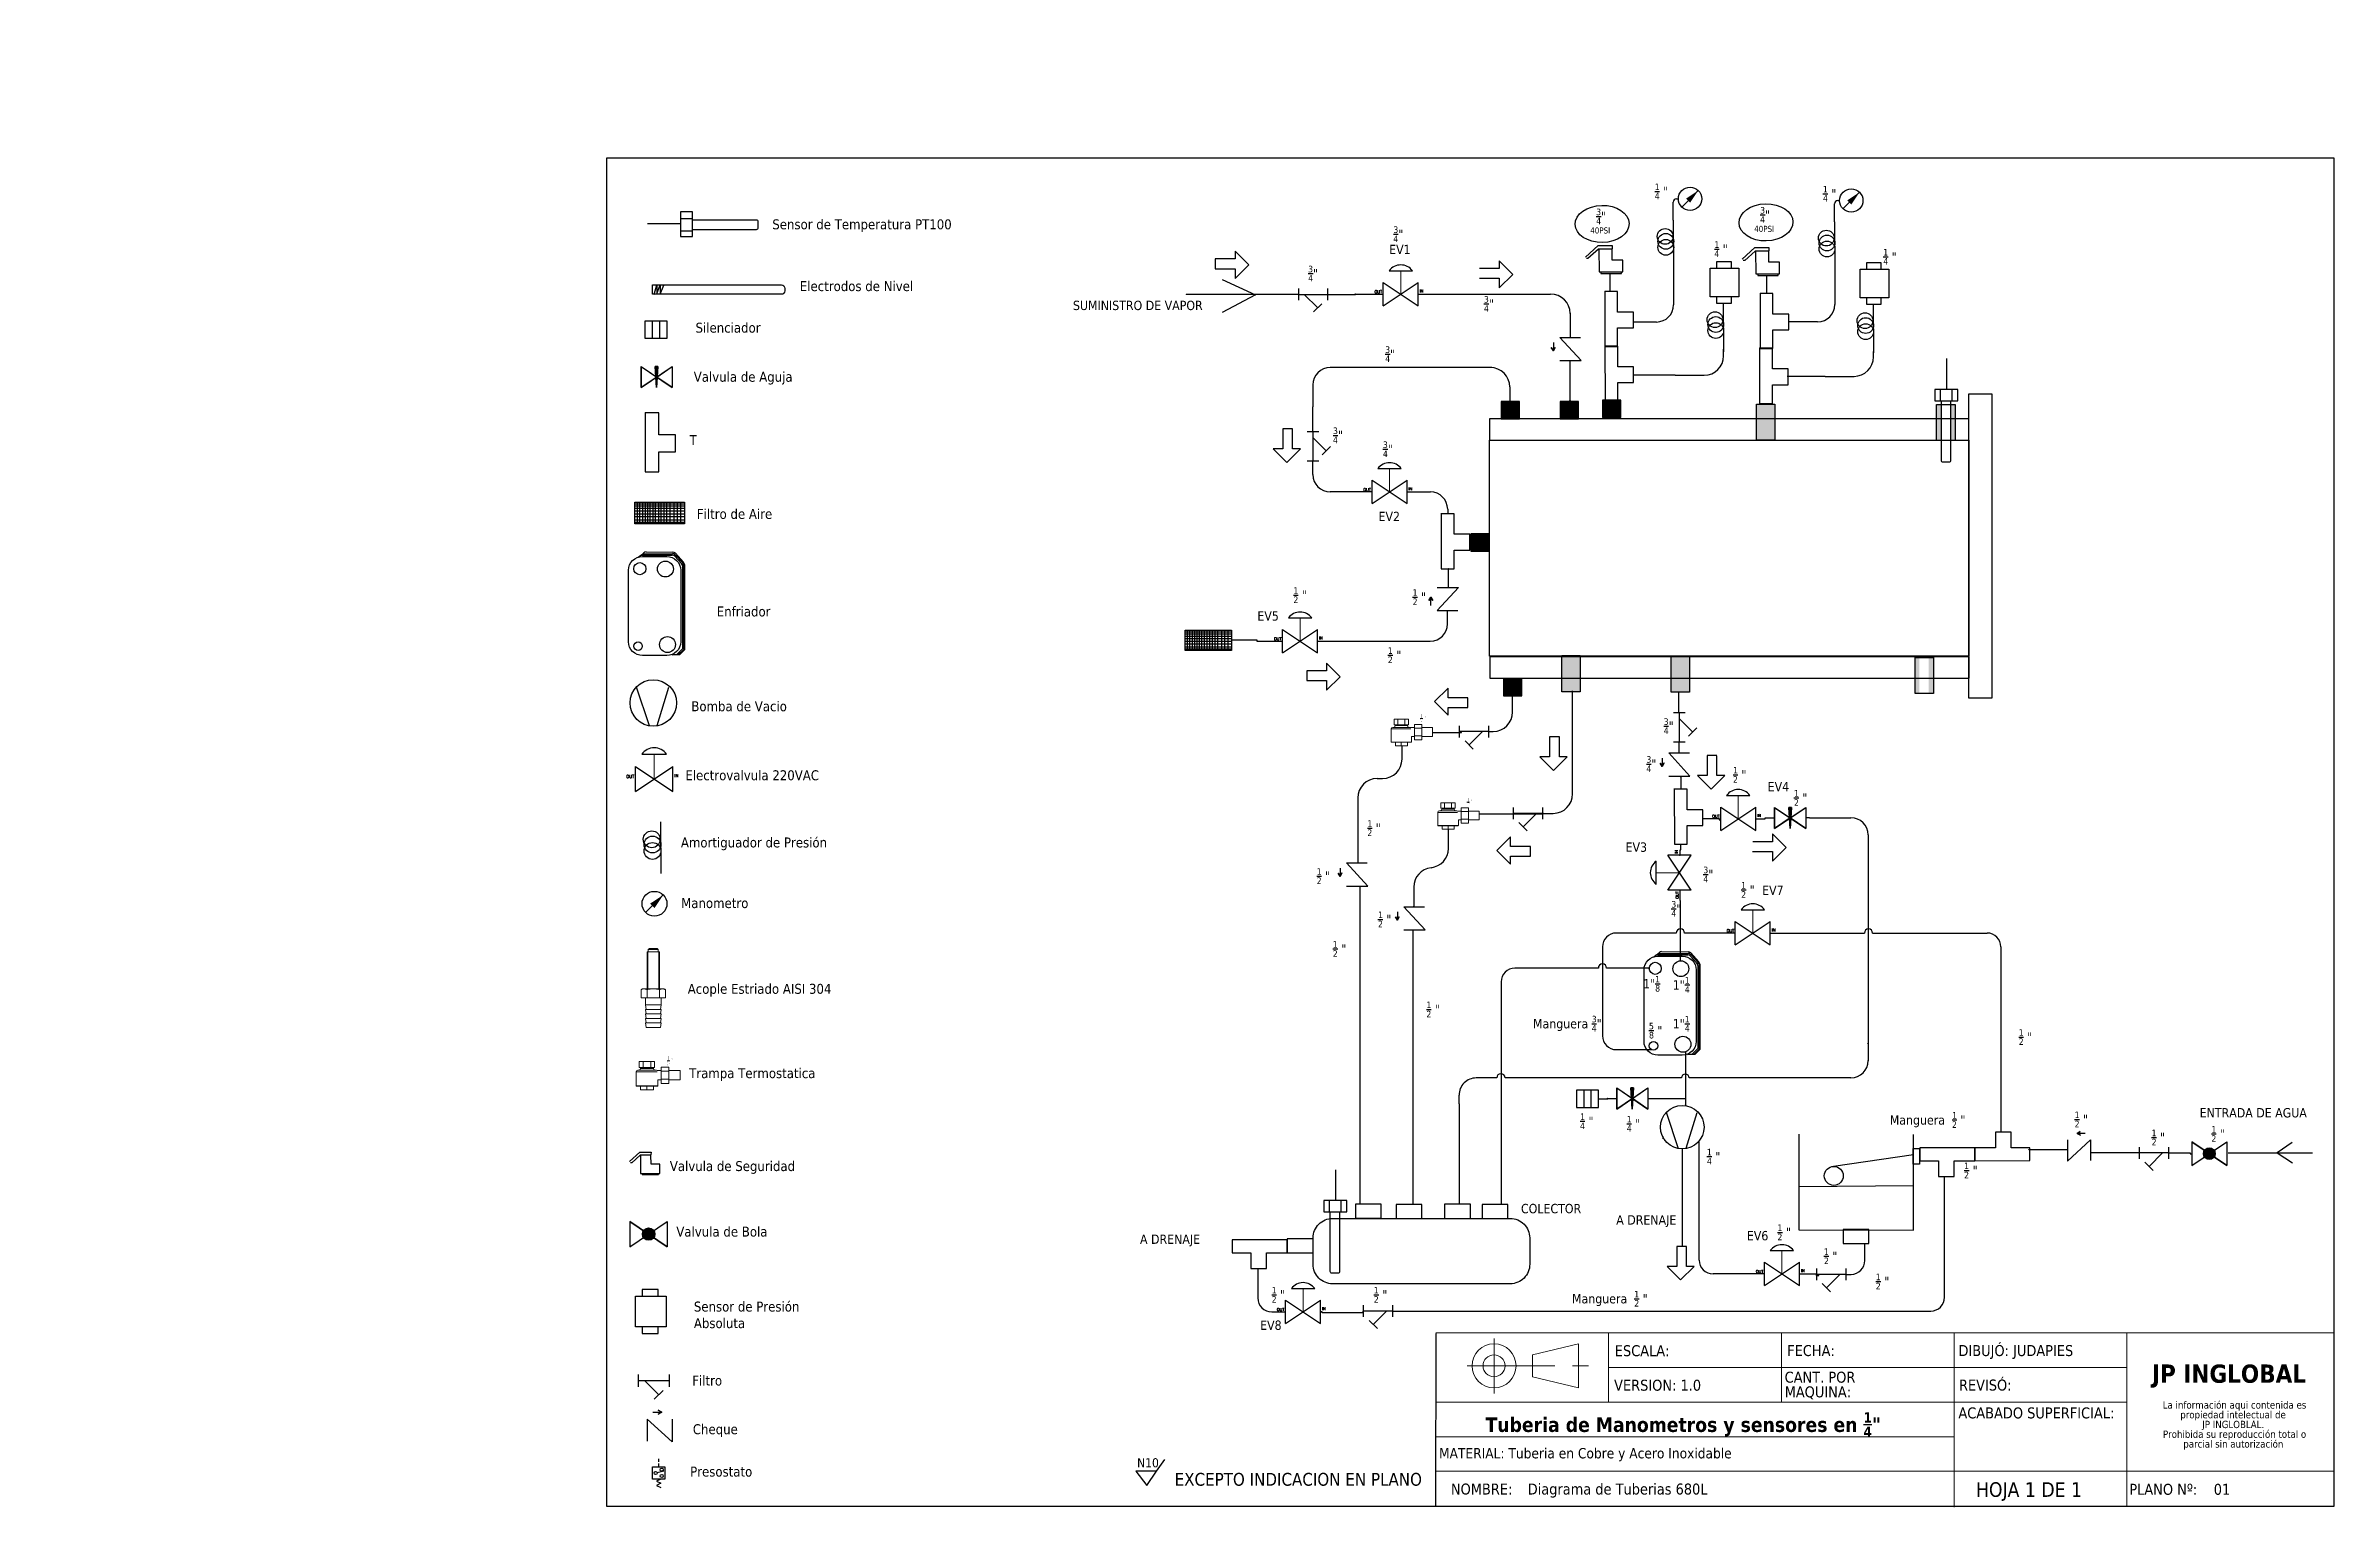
# Model space of a CAD drawing. Header units: millimetres. Extents: x -66 to 265, y 10 to 221.
import ezdxf
from ezdxf.enums import TextEntityAlignment as Align

# ---------------------------------------------------------------- set-up
doc = ezdxf.new("R2010")
doc.units = ezdxf.units.MM
doc.linetypes.add('CENTERX2', pattern=[20.32, 12.7, -2.54, 2.54, -2.54])
for name, color, linetype in [('CONTORNO', 179, 'Continuous'), ('SYMS', 7, 'Continuous'), ('TERMS', 123, 'Continuous'), ('WIRENO', 250, 'Continuous'), ('WIRES', 7, 'Continuous')]:
    doc.layers.add(name, color=color, linetype=linetype)
doc.styles.add('SLDTEXTSTYLE0', font='tahoma.ttf')
doc.styles.add('SLDTEXTSTYLE1', font='')
doc.styles.get("Standard").update_dxf_attribs({"font": 'tahoma.ttf'})
doc.styles.add('WD', font='romans.shx')
doc.styles.get('SLDTEXTSTYLE1').set_extended_font_data('Tahoma', bold=True)

msp = doc.modelspace()

# ---------------------------------------------------------------- texts
at = {"attachment_point": 1}
for s, width, insert, char_height in [('\\A1;   {\\H0.7x;\\S1/4;} "', 4.4601, (165.16, 201.32), 1.35), ('\\A1;   {\\H0.7x;\\S1/4;} "', 4.4601, (189.5, 200.98), 1.35), ('\\A1;Sensor de Temperatura PT100', 44.8708, (39, 196.15), 1.44), ('\\A1;   {\\H0.7x;\\S3/4;}"\\P{\\H0.64815x;  40PSI}', 4.4601, (156.69, 197.7), 1.35), ('\\A1;   {\\H0.7x;\\S3/4;}"\\P{\\H0.64815x;  40PSI}', 4.4601, (180.41, 197.93), 1.35), ('\\A1;EV1', 10.8698, (128.25, 192.47), 1.35), ('\\A1;   {\\H0.7x;\\S3/4;}"', 4.4601, (127.34, 195.13), 1.35), ('\\A1;   {\\H0.7x;\\S1/4;} "', 4.4601, (173.79, 192.97), 1.35), ('\\A1;   {\\H0.7x;\\S3/4;}"', 4.4601, (115.01, 189.43), 1.35), ('\\A1;   {\\H0.7x;\\S1/4;} "', 4.4601, (198.23, 191.86), 1.35), ('\\A1;Electrodos de Nivel', 44.8708, (42.98, 187.21), 1.44), ('\\A1;SUMINISTRO DE VAPOR', 44.8708, (82.5, 184.38), 1.35), ('\\A1;   {\\H0.7x;\\S3/4;}"', 4.4601, (140.45, 185.05), 1.35), ('\\A1;Silenciador', 19.4431, (27.89, 181.2), 1.44), ('\\A1;   {\\H0.7x;\\S3/4;}"', 4.4601, (126.16, 177.78), 1.35), ('\\A1;Valvula de Aguja', 22.4354, (27.63, 174.1), 1.44), ('\\A1;   {\\H0.7x;\\S3/4;}"', 4.4601, (118.61, 166.04), 1.35), ('\\A1;T', 44.8708, (27.03, 164.94), 1.44), ('\\A1;   {\\H0.7x;\\S3/4;}"', 4.4601, (125.83, 164.03), 1.35), ('\\A1;Filtro de Aire', 44.8708, (28.08, 154.26), 1.44), ('\\A1;EV2', 10.8698, (126.71, 153.85), 1.35), ('\\A1;   {\\H0.7x;\\S1/2;} "', 4.4601, (112.88, 142.93), 1.35), ('\\A1;   {\\H0.7x;\\S1/2;} "', 4.4601, (130.13, 142.64), 1.35), ('\\A1;Enfriador', 44.8708, (30.96, 140.15), 1.44), ('\\A1;EV5', 10.8698, (109.18, 139.46), 1.35), ('\\A1;   {\\H0.7x;\\S1/2;} "', 4.4601, (126.55, 134.24), 1.35), ('\\A1;Bomba de Vacio', 44.8708, (27.28, 126.44), 1.44), ('\\A1;   {\\H0.7x;\\S3/4;}"', 4.4601, (166.46, 123.98), 1.35), ('\\A1;Electrovalvula 220VAC', 44.8708, (26.42, 116.46), 1.44), ('\\A1;   {\\H0.7x;\\S3/4;}"', 4.4601, (163.96, 118.5), 1.35), ('\\A1;   {\\H0.7x;\\S1/2;} "', 4.4601, (176.49, 116.94), 1.35), ('\\A1;EV4', 10.8698, (183.02, 114.76), 1.35), ('\\A1;   {\\H0.7x;\\S1/2;} "', 4.4601, (185.31, 113.59), 1.35), ('\\A1;Amortiguador de Presión', 44.8708, (25.77, 106.74), 1.44), ('\\A1;   {\\H0.7x;\\S1/2;} "', 4.4601, (123.58, 109.23), 1.35), ('\\A1;EV3', 10.8698, (162.46, 106.02), 1.35), ('\\A1;   {\\H0.7x;\\S1/2;} "', 4.4601, (116.25, 102.29), 1.35), ('\\A1;   {\\H0.7x;\\S3/4;}"', 4.4601, (172.19, 102.52), 1.35), ('\\A1;   {\\H0.7x;\\S1/2;} "', 4.4601, (177.67, 100.29), 1.35), ('\\A1;EV7', 10.8698, (182.22, 99.78), 1.35), ('\\A1;Manometro', 44.8708, (25.81, 97.97), 1.44), ('\\A1;   {\\H0.7x;\\S3/4;}"', 4.4601, (167.56, 97.55), 1.35), ('\\A1;   {\\H0.7x;\\S1/2;} "', 4.4601, (125.12, 96.02), 1.35), ('\\A1;   {\\H0.7x;\\S1/2;} "', 4.4601, (118.58, 91.75), 1.35), ('\\A1;   1"{\\H0.7x;\\S1/8;\\H1.4286x; }', 4.4601, (163.48, 86.71), 1.35), ('\\A1;   1"{\\H0.7x;\\S1/4;\\H1.4286x; }', 4.4601, (167.77, 86.55), 1.35), ('\\A1;Acople Estriado AISI 304', 44.8708, (26.76, 85.57), 1.44), ('\\A1;   {\\H0.7x;\\S1/2;} "', 4.4601, (132.12, 83), 1.35), ('\\A1;Manguera {\\H0.7x;\\S3/4;}"', 12.0691, (149.07, 80.94), 1.35), ('\\A1;{\\H0.7x;\\S5/8;} "', 4.4601, (165.85, 79.94), 1.35), ('\\A1;   1"{\\H0.7x;\\S1/4;\\H1.4286x; }', 4.4601, (167.77, 80.93), 1.35), ('\\A1;   {\\H0.7x;\\S1/2;} "', 4.4601, (217.83, 79.01), 1.35), ('\\A1;Trampa Termostatica', 44.8708, (26.97, 73.37), 1.44), ('\\A1;   {\\H0.7x;\\S1/4;\\H1.4286x; }"', 4.4601, (154.36, 66.82), 1.35), ('\\A1;   {\\H0.7x;\\S1/4;\\H1.4286x; }"', 4.4601, (161.11, 66.46), 1.35), ('\\A1;  Manguera  {\\H0.7x;\\S1/2;} "', 12.4758, (199.68, 67.01), 1.35), ('\\A1;   {\\H0.7x;\\S1/2;} "', 4.4601, (225.92, 67.09), 1.35), ('\\A1;ENTRADA DE AGUA', 17.3292, (245.53, 67.6), 1.35), ('\\A1;   {\\H0.7x;\\S1/2;} "', 4.4601, (237.06, 64.48), 1.35), ('\\A1;   {\\H0.7x;\\S1/2;} "', 4.4601, (245.71, 64.99), 1.35), ('\\A1;Valvula de Seguridad', 44.8708, (24.17, 59.93), 1.44), ('\\A1;   {\\H0.7x;\\S1/4;\\H1.4286x; }"', 4.4601, (172.72, 61.71), 1.35), ('\\A1;   {\\H0.7x;\\S1/2;} "', 4.4601, (209.93, 59.71), 1.35), ('\\A1;COLECTOR', 44.8708, (147.33, 53.74), 1.35), ('\\A1;Valvula de Bola', 44.8708, (25.11, 50.45), 1.44), ('\\A1;A DRENAJE', 12.1431, (161.11, 52.1), 1.35), ('\\A1;EV6', 10.8698, (180.01, 49.82), 1.35), ('\\A1;   {\\H0.7x;\\S1/2;} "', 4.4601, (182.92, 50.76), 1.35), ('\\A1;A DRENAJE', 12.1431, (92.2, 49.31), 1.35), ('\\A1;   {\\H0.7x;\\S1/2;} "', 4.4601, (189.65, 47.3), 1.35), ('\\A1;   {\\H0.7x;\\S1/2;} "', 4.4601, (197.15, 43.65), 1.35), ('\\A1;Sensor de Presión\\PAbsoluta', 44.8708, (27.65, 39.61), 1.44), ('\\A1;   {\\H0.7x;\\S1/2;} "', 4.4601, (109.74, 41.73), 1.35), ('\\A1;   {\\H0.7x;\\S1/2;} "', 4.4601, (124.52, 41.73), 1.35), ('\\A1;  Manguera  {\\H0.7x;\\S1/2;} "', 12.4758, (153.7, 41.16), 1.35), ('\\A1;EV8', 10.8698, (109.58, 36.87), 1.35), ('\\A1;Filtro', 44.8708, (27.41, 28.91), 1.44), ('\\A1;Cheque', 44.8708, (27.5, 21.87), 1.44), ('\\A1;Presostato', 44.8708, (27.11, 15.74), 1.44)]:
    msp.add_mtext_dynamic_manual_height_columns(s, width=width, gutter_width=1, heights=[0], dxfattribs=dict(at, insert=insert, char_height=char_height))
at = {"color": 7, "linetype": 'Continuous', "lineweight": 0, "attachment_point": 1, "style": 'SLDTEXTSTYLE0'}
for s, insert, char_height in [('ESCALA:', (160.9, 33.3), 1.587), ('FECHA:', (185.85, 33.32), 1.587), ('VERSION: 1.0', (160.8, 28.31), 1.5875), ('REVISÓ:', (210.7, 28.33), 1.587), ('MATERIAL: Tuberia en Cobre y Acero Inoxidable', (135.47, 18.43), 1.5), ('HOJA 1 DE 1', (213.16, 13.48), 2.1167), ('PLANO Nº:    01', (235.35, 13.25), 1.5875)]:
    msp.add_mtext(s, dxfattribs=dict(at, insert=insert, char_height=char_height))
at = {"color": 7, "linetype": 'Continuous', "lineweight": 0, "insert": (135.6, 13.29), "char_height": 1.5875, "width": 77.536, "attachment_point": 1, "style": 'SLDTEXTSTYLE0'}
msp.add_mtext('\\pi-4.7625,l6.35,t12.7;NOMBRE:^IDiagrama de Tuberias 680L ', dxfattribs=at)
at = {"layer": 'CONTORNO', "color": 7}
for s, insert, char_height, attachment_point, style in [('DIBUJÓ: JUDAPIES', (210.63, 33.32), 1.5875, 1, 'SLDTEXTSTYLE0'), ('\\A1;Tuberia de Manometros y sensores en {\\H0.7x;\\S1/4;}" ', (170.8, 23.59), 2.1167, 2, 'SLDTEXTSTYLE1'), ('ACABADO SUPERFICIAL:', (210.62, 24.3), 1.5875, 1, 'SLDTEXTSTYLE0'), ('EXCEPTO INDICACION EN PLANO', (133, 14.83), 1.8521, 3, 'SLDTEXTSTYLE0')]:
    msp.add_mtext(s, dxfattribs=dict(at, insert=insert, char_height=char_height, attachment_point=attachment_point, style=style))
at = {"layer": 'CONTORNO', "attachment_point": 1}
for s, insert, char_height, style in [('JP INGLOBAL', (238.63, 30.51), 2.6458, 'SLDTEXTSTYLE1'), ('N10', (91.78, 16.96), 1.323, 'SLDTEXTSTYLE0')]:
    msp.add_mtext(s, dxfattribs=dict(at, insert=insert, char_height=char_height, style=style))

# ---------------------------------------------------------------- blocks, each defined once
blk = doc.blocks.new('SW_NOTE_2')
at = {"layer": 'CONTORNO', "color": 0, "char_height": 1.0583, "attachment_point": 2, "style": 'SLDTEXTSTYLE0'}
for s, insert in [('La información aqui contenida es ', (10.29, 1.34)), ('Prohibida su reproducción total o ', (10.3, -2.89)), ('propiedad intelectual de', (10.08, -0.07)), ('JP INGLOBLAL.', (10.1, -1.48)), ('parcial sin autorización', (10.12, -4.3))]:
    blk.add_mtext(s, dxfattribs=dict(at, insert=insert))
blk = doc.blocks.new('SW_NOTE_4')
at = {"color": 0, "linetype": 'Continuous', "lineweight": 0, "char_height": 1.587, "attachment_point": 1, "style": 'SLDTEXTSTYLE0'}
for s, insert in [('CANT. POR ', (0, 2.02)), ('MAQUINA:', (0, -0.1))]:
    blk.add_mtext(s, dxfattribs=dict(at, insert=insert))
blk = doc.blocks.new('HGVA1_DIAPHRAGM_VALVE2')
at = {"color": 7, "linetype": 'Continuous', "lineweight": 0, "ltscale": 3.2258}
for p, q in [((-0.25, 0.5), (0.25, 0.5)), ((0, 0), (0, 0.5))]:
    blk.add_line(p, q, dxfattribs=at)
for p, q in [((-0.375, -0.25), (-0.375, 0.25)), ((-0.375, -0.25), (0.375, 0.25)), ((-0.375, 0.25), (0.375, -0.25)), ((0.375, -0.25), (0.375, 0.25))]:
    blk.add_line(p, q)
at = {"ltscale": 25.4, "flags": 128}
blk.add_lwpolyline([(0.25, 0.5, 0.5), (-0.25, 0.5)], format="xyb", close=True, dxfattribs=at)
at = {"style": 'WD', "flags": 1}
for tag, p in [('TAG1', (-0.469, 0.378)), ('INST', (-0.469, 0.748)), ('LOC', (-0.469, 0.587))]:
    blk.add_attdef(tag, text='', height=0.125, dxfattribs=at).set_placement(p, align=Align.RIGHT)
at = {"style": 'WD'}
blk.add_attdef('TERM01', text='', height=0.0625, dxfattribs=at).set_placement((-0.399, 0.018), align=Align.RIGHT)
for tag, p, height in [('X4TERM01', (-0.375, 0), 0.005), ('X1TERM02', (0.375, 0), 0.005), ('TERM02', (0.406, 0.036), 0.0625), ('RATING1', (0.388, -0.162), 0.125), ('DESC1', (0.388, -0.378), 0.125), ('DESC2', (0.388, -0.562), 0.125), ('WDTAGALT', (0.388, -0.907), 0.125), ('DESC3', (0.388, -0.752), 0.125)]:
    blk.add_attdef(tag, p, '', height=height, dxfattribs=at)
blk.add_attdef('XREF', text='', height=0.0625, rotation=0.0625, dxfattribs=at).set_placement((0.518, 0.271), align=Align.TOP_CENTER)
at = {"style": 'WD', "flags": 1}
for tag, p in [('WDTYPE', (-0.154, -0.127)), ('FAMILY', (-0.143, -0.17)), ('CAT', (-0.143, -0.215)), ('MFG', (-0.141, -0.246)), ('ASSYCODE', (-0.113, -0.275))]:
    blk.add_attdef(tag, text='', height=0.01, dxfattribs=at).set_placement(p, align=Align.CENTER)
blk = doc.blocks.new('HME1_PRESS_M')
blk.add_line((0.036, -0.088), (0.213, 0.089))
blk.add_circle((0.125, 0), 0.125)
blk.add_solid([(0.082, 0.002), (0.126, -0.042), (0.213, 0.089)])
at = {"style": 'WD', "width": 0.7}
for tag, p in [('INST', (0.125, 0.5)), ('LOC', (0.125, 0.344)), ('TAG1', (0.125, 0.188)), ('DESC1', (0.125, -0.344)), ('DESC2', (0.125, -0.5)), ('WDTAGALT', (0.125, -0.812)), ('DESC3', (0.125, -0.656))]:
    blk.add_attdef(tag, text='', height=0.125, dxfattribs=at).set_placement(p, align=Align.CENTER)
blk.add_attdef('TERM01', text='', height=0.0625, dxfattribs=at).set_placement((-0.032, 0.031), align=Align.RIGHT)
at = {"style": 'WD'}
for tag, p, height, flags in [('X4TERM01', (0, 0), 0.005, 1), ('WDTYPE', (0.062, 0.062), 0.01, 1), ('WDBLKNAM', (0.134, 0.001), 0.01, 9), ('X1TERM02', (0.248, 0), 0.005, 1), ('FAMILY', (0.13, -0.035), 0.01, 9)]:
    blk.add_attdef(tag, p, '', height=height, dxfattribs=dict(at, flags=flags))
at = {"style": 'WD', "width": 0.7}
for tag, p, height in [('TERM02', (0.28, 0.031), 0.0625), ('RATING1', (0.281, -0.188), 0.125)]:
    blk.add_attdef(tag, p, '', height=height, dxfattribs=at)
at = {"style": 'WD'}
blk.add_attdef('XREF', text='', height=0.0625, dxfattribs=at).set_placement((-0.031, -0.125), align=Align.RIGHT)
at = {"linetype": 'Continuous', "style": 'WD', "flags": 9}
for tag, p in [('MFG', (0.128, -0.085)), ('ASSYCODE', (0.13, -0.103)), ('CAT', (0.13, -0.066))]:
    blk.add_attdef(tag, p, '', height=0.01, dxfattribs=at)
blk = doc.blocks.new('Acople Estriado')
at = {"color": 7, "linetype": 'Continuous', "lineweight": 15}
for p, q in [((6.78, 5.633), (6.78, 5.138)), ((6.78, 5.633), (6.947, 5.633)), ((6.811, 5.678), (6.796, 5.663)), ((6.796, 5.663), (6.796, 5.633)), ((6.931, 5.663), (6.796, 5.663)), ((6.811, 5.678), (6.916, 5.678)), ((6.931, 5.663), (6.916, 5.678)), ((6.931, 5.633), (6.931, 5.663)), ((6.947, 5.138), (6.947, 5.633)), ((6.721, 5.138), (6.699, 5.126)), ((6.699, 5.126), (6.699, 5.019)), ((6.699, 5.019), (6.781, 5.019)), ((6.74, 5.138), (6.721, 5.138)), ((6.864, 5.138), (6.74, 5.138)), ((6.761, 5.019), (6.761, 4.922)), ((6.761, 4.922), (6.769, 4.862)), ((6.864, 4.922), (6.761, 4.922)), ((6.781, 5.126), (6.781, 5.019)), ((6.781, 5.019), (6.946, 5.019)), ((6.988, 5.138), (6.864, 5.138)), ((6.967, 4.922), (6.864, 4.922)), ((6.946, 5.126), (6.946, 5.019)), ((6.946, 5.019), (7.029, 5.019)), ((6.959, 4.862), (6.967, 4.922)), ((6.967, 4.922), (6.967, 5.019)), ((7.007, 5.138), (6.988, 5.138)), ((7.029, 5.126), (7.007, 5.138)), ((7.029, 5.126), (7.029, 5.019)), ((6.761, 4.862), (6.769, 4.802)), ((6.864, 4.862), (6.761, 4.862)), ((6.761, 4.802), (6.769, 4.742)), ((6.864, 4.802), (6.761, 4.802)), ((6.761, 4.742), (6.769, 4.682)), ((6.864, 4.742), (6.761, 4.742)), ((6.761, 4.682), (6.769, 4.622)), ((6.864, 4.682), (6.761, 4.682)), ((6.864, 4.622), (6.769, 4.622)), ((6.967, 4.862), (6.864, 4.862)), ((6.967, 4.802), (6.864, 4.802)), ((6.967, 4.742), (6.864, 4.742)), ((6.967, 4.682), (6.864, 4.682)), ((6.959, 4.622), (6.864, 4.622)), ((6.959, 4.802), (6.967, 4.862)), ((6.959, 4.742), (6.967, 4.802)), ((6.959, 4.682), (6.967, 4.742)), ((6.959, 4.622), (6.967, 4.682))]:
    blk.add_line(p, q, dxfattribs=at)
at = {"color": 7, "linetype": 'Continuous', "lineweight": 0}
for p, q in [((6.79, 5.633), (6.79, 5.138)), ((6.938, 5.633), (6.938, 5.138))]:
    blk.add_line(p, q, dxfattribs=at)
at = {"color": 7, "linetype": 'Continuous', "lineweight": 15}
for points, knots in [([(6.699, 5.126), (6.706, 5.13), (6.712, 5.133), (6.726, 5.137), (6.733, 5.138), (6.74, 5.138)], [0, 0, 0, 0, 0.5, 0.5, 1, 1, 1, 1]), ([(6.74, 5.138), (6.744, 5.138), (6.747, 5.138), (6.754, 5.137), (6.757, 5.136), (6.768, 5.133), (6.775, 5.13), (6.781, 5.126)], [0, 0, 0, 0, 0.25, 0.25, 0.5, 0.5, 1, 1, 1, 1]), ([(6.864, 5.138), (6.85, 5.138), (6.836, 5.137), (6.808, 5.133), (6.795, 5.13), (6.781, 5.126)], [0, 0, 0, 0, 0.5, 0.5, 1, 1, 1, 1]), ([(6.946, 5.126), (6.933, 5.13), (6.919, 5.133), (6.892, 5.137), (6.878, 5.138), (6.864, 5.138)], [0, 0, 0, 0, 0.5, 0.5, 1, 1, 1, 1]), ([(6.946, 5.126), (6.953, 5.13), (6.96, 5.133), (6.974, 5.137), (6.981, 5.138), (6.988, 5.138)], [0, 0, 0, 0, 0.5, 0.5, 1, 1, 1, 1]), ([(6.988, 5.138), (6.991, 5.138), (6.995, 5.138), (7.002, 5.137), (7.005, 5.136), (7.015, 5.133), (7.022, 5.13), (7.029, 5.126)], [0, 0, 0, 0, 0.25, 0.25, 0.5, 0.5, 1, 1, 1, 1])]:
    blk.add_open_spline(points, degree=3, knots=knots, dxfattribs=at)
blk = doc.blocks.new('Trampo')
for points in [[(117.7, 258.3), (117.2, 257.8), (116.2, 257.8), (115.7, 257.3), (115.7, 256.3), (117.7, 256.3), (117.7, 256.3), (115.6, 256.3), (115.6, 257.3), (116.2, 257.9), (117.2, 257.9), (117.7, 258.4), (117.7, 258.9), (117.2, 259.3), (116.2, 259.3), (115.7, 258.8), (115.6, 258.9), (116.2, 259.4), (117.2, 259.4), (117.7, 258.9)], [(117.2, 260.5), (116.2, 260.5), (116.2, 260.5), (116.6, 260.5), (116.6, 263.5), (116.2, 263), (116.1, 263.1), (116.7, 263.6), (116.7, 263.6), (116.7, 260.5), (117.2, 260.5)], [(119.7, 262.2), (119, 260.7), (118.9, 260.7), (119.6, 262.2)], [(120.5, 262.2), (119.7, 260.7), (119.6, 260.7), (120.4, 262.2)]]:
    blk.add_hatch(color=7).paths.add_polyline_path(points)
at = {"color": 7, "linetype": 'Continuous', "lineweight": 15}
for points in [[(93.1, 259.5), (105.5, 259.5), (105.5, 254.7), (93.1, 254.7)], [(93.1, 254.7), (93.1, 259.5), (93.1, 259.5)], [(96.2, 254.7), (96.2, 259.5), (96.2, 259.5)], [(102.4, 254.7), (102.4, 259.5), (102.4, 259.5)], [(90.5, 251.1), (90.5, 239.8), (90.5, 239.8)], [(92, 252.5), (106.7, 252.5), (106.7, 252.5)], [(94.2, 254.7), (94.2, 254), (94.2, 254)], [(104.5, 254), (104.5, 254.7), (104.5, 254.7)], [(110.7, 252.3), (107.4, 252.3), (107.4, 252.3)], [(108.2, 239.8), (108.2, 244.6), (108.2, 244.6)], [(108.2, 244.6), (110.7, 244.6), (110.7, 244.6)], [(117, 255), (110.7, 255), (110.7, 241.9), (117, 241.9)], [(117, 251.8), (110.7, 251.8), (110.7, 251.8)], [(117, 245.2), (110.7, 245.2), (110.7, 245.2)], [(117, 255), (117, 241.9), (117, 241.9)], [(126.1, 252.3), (117, 252.3), (117, 252.3)], [(117, 244.6), (126.1, 244.6), (126.1, 244.6)], [(126.1, 252.3), (126.1, 244.6), (126.1, 244.6)], [(107.9, 239.7), (90.7, 239.7), (90.7, 239.7)], [(104.5, 239.7), (104.5, 236.7), (94.2, 236.7), (94.2, 239.7)], [(99.3, 239.7), (99.3, 236.7), (99.3, 236.7)]]:
    blk.add_lwpolyline(points, dxfattribs=at)
at = {"color": 7, "linetype": 'Continuous', "lineweight": 20}
blk.add_lwpolyline([(115.6, 260), (117.7, 260), (117.7, 260)], dxfattribs=at)
at = {"color": 8, "linetype": 'Continuous', "lineweight": 15}
for points in [[(107.6, 251.1), (90.5, 251.1), (90.5, 251.1)], [(94.2, 254), (104.5, 254), (104.5, 254)], [(90.5, 239.8), (108.2, 239.8), (108.2, 239.8)]]:
    blk.add_lwpolyline(points, dxfattribs=at)
at = {"color": 7, "linetype": 'Continuous', "lineweight": 15}
for points in [[(91.9, 252.5), (91.1, 252.5), (90.5, 251.9), (90.5, 251.1)], [(92.7, 252.5), (93.5, 252.5), (94.1, 253.2), (94.1, 254)], [(104.5, 254), (104.5, 253.2), (105.1, 252.5), (105.9, 252.5)], [(107.4, 252.3), (107.1, 252.5), (106.9, 252.5), (106.6, 252.5)], [(90.5, 239.9), (90.5, 239.7), (90.6, 239.7), (90.7, 239.7)], [(107.9, 239.7), (108, 239.7), (108.1, 239.7), (108.1, 239.9)]]:
    blk.add_open_spline(points, degree=3, dxfattribs=at)
blk = doc.blocks.new('HGVA1_BALL_VALVE')
h = blk.add_hatch(color=256)
edge = h.paths.add_edge_path()
edge.add_arc((0, 0), 0.125, 0, 360)
at = {"ltscale": 3.2258}
for p, q in [((-0.375, 0.254), (0.375, -0.254)), ((-0.375, -0.254), (0.375, 0.254)), ((-0.375, 0.254), (-0.375, -0.254)), ((0.375, 0.254), (0.375, -0.254))]:
    blk.add_line(p, q, dxfattribs=at)
at = {"ltscale": 25.4, "flags": 128}
blk.add_lwpolyline([(0.375, 0.254), (0.375, -0.254), (-0.375, 0.254), (-0.375, -0.254)], close=True, dxfattribs=at)
at = {"ltscale": 3.2258}
blk.add_circle((0, 0), 0.125, dxfattribs=at)
at = {"ltscale": 25.4}
blk.add_circle((0, 0), 0.125, dxfattribs=at)
at = {"style": 'WD', "flags": 1}
for tag, height, p in [('LOC', 0.125, (0.011, 0.516)), ('INST', 0.125, (0.028, 0.678)), ('TAG1', 0.125, (0, 0.307)), ('FAMILY', 0.01, (-0.482, -0.121)), ('WDTYPE', 0.01, (-0.475, -0.062)), ('CAT', 0.01, (-0.482, -0.165)), ('MFG', 0.01, (-0.481, -0.197)), ('ASSYCODE', 0.01, (-0.453, -0.226))]:
    blk.add_attdef(tag, text='', height=height, dxfattribs=at).set_placement(p, align=Align.CENTER)
at = {"style": 'WD'}
blk.add_attdef('TERM01', text='', height=0.0625, dxfattribs=at).set_placement((-0.399, 0.018), align=Align.RIGHT)
for tag, p, height in [('X4TERM01', (-0.375, 0), 0.005), ('X8TERM02', (0, 0), 0.005), ('TERM02', (0.052, -0.037), 0.0625), ('X1TERM03', (0.375, 0), 0.005), ('TERM03', (0.406, 0.036), 0.0625), ('RATING1', (0.409, -0.162), 0.125), ('DESC1', (0.409, -0.341), 0.125), ('DESC2', (0.409, -0.525), 0.125), ('WDTAGALT', (0.409, -0.873), 0.125), ('DESC3', (0.409, -0.715), 0.125)]:
    blk.add_attdef(tag, p, '', height=height, dxfattribs=at)
blk.add_attdef('XREF', text='', height=0.0625, rotation=0.0625, dxfattribs=at).set_placement((0.541, 0.293), align=Align.TOP_CENTER)
blk = doc.blocks.new('HST1_STRAINER_Y_TYPE')
at = {"ltscale": 3.2258}
for p, q in [((0, 0.125), (0, -0.125)), ((0.625, 0.125), (0.625, -0.125)), ((0, 0), (0.625, 0)), ((0.125, 0), (0.412, -0.287)), ((0.324, -0.376), (0.501, -0.199))]:
    blk.add_line(p, q, dxfattribs=at)
at = {"style": 'WD', "flags": 1}
for tag, height, p in [('TAG1', 0.125, (0.324, 0.34)), ('LOC', 0.125, (0.306, 0.549)), ('INST', 0.125, (0.33, 0.71)), ('FAMILY', 0.01, (1.09, 0.044)), ('CAT', 0.01, (1.09, -0.001)), ('WDTYPE', 0.01, (1.102, -0.093)), ('MFG', 0.01, (1.092, -0.032)), ('ASSYCODE', 0.01, (1.12, -0.061))]:
    blk.add_attdef(tag, text='', height=height, dxfattribs=at).set_placement(p, align=Align.CENTER)
at = {"style": 'WD'}
for tag, height, p in [('WDTAGALT', 0.125, (0.035, 0.2)), ('TERM01', 0.0625, (-0.024, 0.018))]:
    blk.add_attdef(tag, text='', height=height, dxfattribs=at).set_placement(p, align=Align.RIGHT)
for tag, p, height in [('X4TERM01', (0, 0), 0.005), ('RATING1', (0.6, 0.18), 0.125), ('X1TERM03', (0.625, 0), 0.005), ('TERM03', (0.632, 0.013), 0.0625), ('DESC1', (-0.666, -0.258), 0.125), ('DESC2', (-0.666, -0.442), 0.125), ('X8TERM02', (0.412, -0.287), 0.005), ('TERM02', (0.447, -0.365), 0.0625), ('DESC3', (-0.666, -0.632), 0.125)]:
    blk.add_attdef(tag, p, '', height=height, dxfattribs=at)
blk.add_attdef('XREF', text='', height=0.0625, rotation=0.0625, dxfattribs=at).set_placement((0.649, -0.434), align=Align.TOP_CENTER)
blk = doc.blocks.new('HVL1_PRESS_SW')
for p, q in [((-0.031, -0.126), (-0.031, 0.125)), ((-0.031, 0.125), (0.219, 0.125)), ((0.061, 0.005), (0.198, 0.04)), ((0.094, 0.222), (0.094, 0.282)), ((0.094, 0.125), (0.094, 0.188)), ((0.219, 0.125), (0.219, -0.126)), ((0.219, -0.126), (-0.031, -0.126)), ((0.135, -0.126), (0.052, -0.167)), ((0.052, -0.167), (0.135, -0.209)), ((0.135, -0.209), (0.052, -0.251)), ((0.052, -0.251), (0.135, -0.293))]:
    blk.add_line(p, q)
for centre in [(0.032, 0), (0.156, 0.063), (0.156, -0.063)]:
    blk.add_circle(centre, 0.0314)
at = {"style": 'WD', "width": 0.7}
for tag, height, p in [('INST', 0.125, (-0.062, 0.5)), ('LOC', 0.125, (-0.062, 0.344)), ('TAG1', 0.125, (-0.062, 0.188)), ('TERM01', 0.0625, (-0.062, 0.031)), ('DESC1', 0.125, (-0.062, -0.281)), ('DESC2', 0.125, (-0.062, -0.438)), ('RATING1', 0.125, (0.775, -0.281)), ('WDTAGALT', 0.125, (-0.062, -0.75)), ('DESC3', 0.125, (-0.062, -0.594))]:
    blk.add_attdef(tag, text='', height=height, dxfattribs=at).set_placement(p, align=Align.RIGHT)
at = {"style": 'WD'}
for tag, p, height, flags in [('X4TERM01', (0, 0), 0.005, 1), ('WDTYPE', (0.062, 0.062), 0.01, 1), ('X2TERM04', (0.094, 0.281), 0.005, 1), ('X1TERM02', (0.187, 0.063), 0.005, 1), ('WDBLKNAM', (0.405, 0.344), 0.01, 9), ('FAMILY', (0.406, 0.312), 0.01, 9), ('X1TERM03', (0.187, -0.063), 0.005, 1)]:
    blk.add_attdef(tag, p, '', height=height, dxfattribs=dict(at, flags=flags))
at = {"style": 'WD', "width": 0.7}
for tag, p in [('TERM04', (0.125, 0.25)), ('TERM02', (0.25, 0.094)), ('TERM03', (0.25, -0.031))]:
    blk.add_attdef(tag, p, '', height=0.0625, dxfattribs=at)
at = {"linetype": 'Continuous', "style": 'WD', "flags": 9}
for tag, p in [('ASSYCODE', (0.406, 0.219)), ('CAT', (0.406, 0.281)), ('MFG', (0.406, 0.25))]:
    blk.add_attdef(tag, p, '', height=0.01, dxfattribs=at)
at = {"style": 'WD', "width": 0.7}
blk.add_attdef('TERM05', text='', height=0.0625, dxfattribs=at).set_placement((0.125, -0.406), align=Align.CENTER)
at = {"style": 'WD'}
blk.add_attdef('XREF', (0.281, -0.375), '', height=0.0625, dxfattribs=at)
blk = doc.blocks.new('ColaMarrano')
at = {"layer": 'WIRENO'}
blk.add_line((96.3, 200.92), (96.42, 188.45), dxfattribs=at)
for centre in [(94.22, 196.73), (94.4, 195.47), (94.4, 193.92)]:
    blk.add_circle(centre, 2.03, dxfattribs=at)
blk = doc.blocks.new('Bomba Vacio')
at = {"layer": 'WIRENO'}
for p, q in [((222.52, 152.69), (218.83, 163.9)), ((224.82, 152.84), (228.2, 163.9))]:
    blk.add_line(p, q, dxfattribs=at)
blk.add_circle((223.65, 159.36), 6.72, dxfattribs=at)
blk = doc.blocks.new('Filtro')
at = {"layer": 'WIRENO'}
for p, q in [((95.97, 119.72), (103.12, 119.72)), ((95.97, 119.41), (103.12, 119.41)), ((96.25, 119.99), (96.25, 116.83)), ((96.62, 119.95), (96.62, 116.79)), ((97.03, 119.95), (97.03, 116.79)), ((97.4, 119.95), (97.4, 116.79)), ((97.77, 119.99), (97.77, 116.83)), ((98.1, 119.99), (98.1, 116.83)), ((98.51, 119.99), (98.51, 116.83)), ((98.88, 119.95), (98.88, 116.79)), ((99.33, 119.99), (99.33, 116.83)), ((99.7, 119.99), (99.7, 116.83)), ((100.11, 119.99), (100.11, 116.83)), ((100.52, 119.99), (100.52, 116.83)), ((100.98, 119.99), (100.98, 116.83)), ((101.59, 119.99), (101.59, 116.83)), ((102.04, 119.99), (102.04, 116.83)), ((102.54, 119.99), (102.54, 116.83)), ((95.97, 119.07), (103.12, 119.07)), ((95.97, 118.71), (103.12, 118.71)), ((95.97, 118.27), (103.12, 118.27)), ((95.97, 117.88), (103.12, 117.88)), ((95.97, 117.41), (103.12, 117.41)), ((95.97, 117.08), (103.12, 117.08))]:
    blk.add_line(p, q, dxfattribs=at)
blk.add_lwpolyline([(95.95, 119.98), (103.11, 119.98), (103.11, 116.82), (95.95, 116.82)], close=True, dxfattribs=at)
blk = doc.blocks.new('TT')
at = {"layer": 'WIRENO'}
for p, q in [((59.03, 150.75), (59.05, 142.17)), ((61.02, 150.66), (59.05, 150.66)), ((61.02, 147.48), (61.02, 150.66)), ((63.45, 147.48), (61.02, 147.48)), ((63.45, 145.05), (63.45, 147.48)), ((61.02, 142.17), (61.02, 145.05)), ((61.02, 145.05), (63.45, 145.05)), ((59.05, 142.17), (61.02, 142.17))]:
    blk.add_line(p, q, dxfattribs=at)
blk = doc.blocks.new('Nivel')
at = {"layer": 'WIRENO'}
for p, q in [((103.38, 60.01), (103.74, 61.39)), ((103.74, 61.39), (103.74, 60.1)), ((103.74, 60.1), (104.25, 61.39)), ((104.25, 61.39), (104.25, 60.07)), ((104.25, 60.07), (104.74, 61.36))]:
    blk.add_line(p, q, dxfattribs=at)
blk.add_lwpolyline([(103.12, 61.39), (121.77, 61.39, -0.414214), (122.27, 60.89), (122.27, 60.54, -0.414214), (121.77, 60.04), (103.12, 60.04)], format="xyb", close=True, dxfattribs=at)
blk = doc.blocks.new('PT100')
at = {"layer": 'WIRENO'}
for p, q in [((92, 59.72), (95.38, 59.72)), ((92.1, 58.19), (82.46, 58.19)), ((92, 56.1), (95.38, 56.1))]:
    blk.add_line(p, q, dxfattribs=at)
blk.add_lwpolyline([(95.5, 61.6), (92, 61.6), (92, 54.47), (95.5, 54.47)], close=True, dxfattribs=at)
blk.add_lwpolyline([(95.5, 59.35), (113.92, 59.35, -0.414214), (114.42, 58.85), (114.42, 56.97, -0.414214), (113.92, 56.47), (95.5, 56.47)], format="xyb", close=True, dxfattribs=at)
blk = doc.blocks.new('check')
at = {"layer": 'WIRENO'}
for p, q in [((68.66, 166.54), (69.94, 166.54)), ((69.94, 166.54), (69.41, 166.25)), ((69.41, 166.25), (69.94, 166.54)), ((69.94, 166.54), (69.44, 166.85)), ((69.44, 166.85), (69.93, 166.54)), ((71.43, 162.27), (67.85, 165.55)), ((67.85, 165.55), (67.85, 162.36)), ((71.43, 165.55), (71.43, 162.27))]:
    blk.add_line(p, q, dxfattribs=at)
blk = doc.blocks.new('TRANSMISORPRESIO')
at = {"layer": 'WIRENO'}
for points in [[(167.67, 196.57), (172.08, 196.57), (172.08, 192.17), (167.67, 192.17)], [(168.65, 196.59), (170.93, 196.59), (170.93, 197.56), (168.65, 197.56)], [(168.65, 191.17), (170.93, 191.17), (170.93, 192.15), (168.65, 192.15)]]:
    blk.add_lwpolyline(points, close=True, dxfattribs=at)
blk = doc.blocks.new('SAFETY')
at = {"layer": 'WIRENO'}
for p, q in [((90.56, 155.92), (92.05, 157.26)), ((92.08, 156.85), (90.86, 155.76)), ((92.05, 157.26), (93.67, 157.26)), ((93.65, 156.88), (92.08, 156.85)), ((92.13, 156.84), (92.15, 154.22)), ((93.65, 156.83), (92.15, 156.83)), ((93.67, 157.26), (93.65, 156.88)), ((93.67, 155.56), (93.65, 156.83)), ((90.86, 155.76), (90.69, 155.74)), ((92.15, 154.22), (94.91, 154.22)), ((92.37, 154.22), (92.37, 154.04)), ((92.37, 154.04), (94.73, 154.04)), ((94.91, 155.56), (93.67, 155.56)), ((94.73, 154.04), (94.73, 154.22)), ((94.91, 154.22), (94.91, 155.56))]:
    blk.add_line(p, q, dxfattribs=at)
blk = doc.blocks.new('WDDOT')
for radius in [0.03, 0.0187, 0.00929]:
    blk.add_circle((0, 0), radius)
blk = doc.blocks.new('Enfriador')
at = {"layer": 'WIRENO'}
for p, q in [((76.26, 111.34), (76.63, 111.64)), ((76.63, 111.64), (81.18, 111.64)), ((76.64, 111.66), (76.9, 111.86)), ((76.9, 111.86), (81.23, 111.86)), ((76.92, 111.85), (77.07, 111.98)), ((77.4, 112.11), (81.25, 112.09)), ((81.54, 111.48), (82.5, 110.46)), ((81.6, 111.7), (82.68, 110.55)), ((81.62, 111.92), (82.8, 110.62)), ((82.64, 110.12), (82.64, 98.09)), ((82.81, 110.21), (82.83, 98)), ((82.93, 110.28), (82.95, 97.94)), ((81.83, 97.28), (81.1, 97.21)), ((82.04, 97.21), (81.17, 97.18)), ((82.64, 98.09), (81.83, 97.28)), ((82.22, 97.21), (81.97, 97.21)), ((82.83, 98), (82.04, 97.21)), ((82.95, 97.94), (82.22, 97.21))]:
    blk.add_line(p, q, dxfattribs=at)
blk.add_lwpolyline([(76.85, 111.46), (80.39, 111.46, -0.414214), (82.39, 109.46), (82.39, 99.12, -0.414214), (80.39, 97.12), (76.85, 97.12, -0.414214), (74.85, 99.12), (74.85, 109.46, -0.414214)], format="xyb", close=True, dxfattribs=at)
for centre, radius in [((76.48, 109.69), 0.873), ((80.18, 109.64), 1.15), ((80.48, 98.71), 1.15), ((76.22, 98.47), 0.619)]:
    blk.add_circle(centre, radius, dxfattribs=at)
for centre, start, end in [((77.4, 111.61), 89.7511, 131.1584), ((81.18, 111.14), 43.3911, 90), ((81.23, 111.36), 43.2563, 90), ((81.25, 111.59), 42.2685, 89.7511), ((82.14, 110.12), 0, 43.3911), ((82.31, 110.21), 0.0807, 43.2563), ((82.43, 110.28), 0.0522, 42.2685)]:
    blk.add_arc(centre, 0.5, start, end, dxfattribs=at)
blk = doc.blocks.new('HGVA1_NEADLE_VALVE')
blk.add_hatch(color=256).paths.add_polyline_path([(-0.034, 0.255), (0.03, 0.255), (-0.002, -0.255)])
at = {"ltscale": 3.2258}
for p, q in [((-0.375, 0.254), (0.375, -0.254)), ((-0.375, -0.254), (0.375, 0.254)), ((-0.375, 0.254), (-0.375, -0.254)), ((0.03, 0.255), (-0.034, 0.255)), ((-0.034, 0.255), (-0.002, -0.255)), ((0.03, 0.255), (-0.002, -0.255)), ((0.375, 0.254), (0.375, -0.254))]:
    blk.add_line(p, q, dxfattribs=at)
at = {"ltscale": 25.4, "flags": 128}
for points in [[(-0.375, -0.254), (-0.375, 0.254), (0, 0)], [(-0.034, 0.255), (0.03, 0.255), (-0.002, -0.255)], [(0.375, 0.254), (0.375, -0.254), (0, 0)]]:
    blk.add_lwpolyline(points, close=True, dxfattribs=at)
at = {"style": 'WD', "flags": 1}
for tag, height, p in [('LOC', 0.125, (0.009, 0.52)), ('INST', 0.125, (0.026, 0.682)), ('TAG1', 0.125, (-0.002, 0.311)), ('FAMILY', 0.01, (-0.145, -0.188)), ('CAT', 0.01, (-0.145, -0.232)), ('MFG', 0.01, (-0.143, -0.263)), ('ASSYCODE', 0.01, (-0.115, -0.293)), ('WDTYPE', 0.01, (-0.122, -0.14))]:
    blk.add_attdef(tag, text='', height=height, dxfattribs=at).set_placement(p, align=Align.CENTER)
at = {"style": 'WD'}
blk.add_attdef('TERM01', text='', height=0.0625, dxfattribs=at).set_placement((-0.399, 0.018), align=Align.RIGHT)
for tag, p, height in [('X4TERM01', (-0.375, 0), 0.005), ('X1TERM02', (0.375, 0), 0.005), ('TERM02', (0.406, 0.036), 0.0625), ('RATING1', (0.399, -0.148), 0.125), ('DESC1', (0.399, -0.313), 0.125), ('DESC2', (0.399, -0.497), 0.125), ('WDTAGALT', (0.399, -0.858), 0.125), ('DESC3', (0.399, -0.686), 0.125)]:
    blk.add_attdef(tag, p, '', height=height, dxfattribs=at)
blk.add_attdef('XREF', text='', height=0.0625, rotation=0.0625, dxfattribs=at).set_placement((0.516, 0.298), align=Align.TOP_CENTER)
blk = doc.blocks.new('HFI1_DRAIN_SILENCER')
for p, q in [((0.32, 0.125), (0, 0.125)), ((0, 0.125), (0, -0.125)), ((0.106, 0.125), (0.106, -0.125)), ((0.213, -0.125), (0.213, 0.125)), ((0.32, -0.125), (0.32, 0.125)), ((0, -0.125), (0.32, -0.125))]:
    blk.add_line(p, q)
at = {"style": 'WD'}
for tag, height, p in [('WDTAGALT', 0.125, (0.067, 0.187)), ('TERM01', 0.0625, (-0.025, 0.02))]:
    blk.add_attdef(tag, text='', height=height, dxfattribs=at).set_placement(p, align=Align.RIGHT)
for tag, p, height in [('X4TERM01', (0, 0), 0.005), ('RATING1', (0.105, 0.185), 0.125), ('X1TERM02', (0.32, 0), 0.005), ('TERM02', (0.327, 0.013), 0.0625), ('DESC1', (-0.829, -0.4), 0.125), ('DESC2', (-0.829, -0.584), 0.125), ('DESC3', (-0.829, -0.774), 0.125)]:
    blk.add_attdef(tag, p, '', height=height, dxfattribs=at)
at = {"style": 'WD', "flags": 1}
for tag, height, p in [('INST', 0.125, (0.357, -0.303)), ('FAMILY', 0.01, (0.391, -0.029)), ('CAT', 0.01, (0.391, -0.073)), ('MFG', 0.01, (0.393, -0.104)), ('ASSYCODE', 0.01, (0.421, -0.134)), ('WDTYPE', 0.01, (0.548, -0.276)), ('TAG1', 0.125, (0.352, -0.673)), ('LOC', 0.125, (0.334, -0.464))]:
    blk.add_attdef(tag, text='', height=height, dxfattribs=at).set_placement(p, align=Align.CENTER)
at = {"style": 'WD'}
blk.add_attdef('XREF', text='', height=0.0625, rotation=0.0625, dxfattribs=at).set_placement((0.642, -0.084), align=Align.TOP_CENTER)

# ---------------------------------------------------------------- hatches: boundary and pattern name
at = {"layer": 'WIRENO'}
h = msp.add_hatch(dxfattribs=at)
h.set_pattern_fill('AR-CONC', color=256)
h.set_pattern_definition([(50, (-135.13, 26.59), (182.185, -15.94), [19.05, -209.55]), (355, (-135.13, 26.6), (-35.24, 191.06), [15.24, -167.64]), (100.45, (-119.95, 25.26), (146.94, 175.12), [16.19, -178.09]), (46.18, (-135.13, 77.4), (271.08, -42.04), [28.57, -314.32]), (96.64, (-112.54, 73.9), (237.4, 247.43), [24.29, -267.14]), (351.18, (-135.13, 77.4), (237.4, 247.43), [22.86, -251.46]), (21, (-109.73, 64.69), (151.614, -102.265), [19.05, -209.55]), (326, (-109.73, 64.7), (61.8, 184.19), [15.24, -167.64]), (71.45, (-97.1, 56.17), (213.42, 81.92), [16.19, -178.09]), (37.5, (-135.13, 26.59), (3.089, 84.555), [0, -165.608, 0, -170.18, 0, -168.275]), (7.5, (-135.13, 26.59), (66.82, 100.18), [0, -97.028, 0, -161.798, 0, -64.135]), (327.5, (-191.77, 26.59), (135.59, -5.729), [0, -63.5, 0, -198.12, 0, -262.89]), (317.5, (-217.17, 26.59), (148.13, 25.426), [0, -82.55, 0, -131.572, 0, -186.69])])
h.paths.add_polyline_path([(6.04, 219.76), (2.98, 219.76), (2.98, 221.25), (0.88, 219.16), (2.98, 217.05), (2.98, 218.26), (6.04, 218.26)])
h.paths.add_polyline_path([(-36.14, 149.05), (-39.21, 149.05), (-39.21, 150.55), (-41.3, 148.45), (-39.21, 146.35), (-39.21, 147.55), (-36.14, 147.55)])
h.paths.add_polyline_path([(-63.13, 165.85), (-64.63, 165.86), (-64.63, 162.79), (-66.13, 162.79), (-64.04, 160.69), (-61.93, 162.79), (-63.13, 162.79)])
h.paths.add_polyline_path([(-59.54, 130.73), (-60.74, 130.73), (-60.74, 133.79), (-62.24, 133.79), (-62.24, 130.73), (-63.74, 130.73), (-61.65, 128.63)])
h.paths.add_polyline_path([(-6.3, 128.32), (-8.41, 126.22), (-7.21, 126.22), (-7.21, 123.15), (-5.7, 123.15), (-5.7, 126.22), (-4.21, 126.22)])
h.paths.add_polyline_path([(71.8, 74.09), (69.7, 76.2), (69.7, 75), (66.64, 75), (66.64, 73.5), (69.7, 73.5), (69.7, 72)])
h.paths.add_polyline_path([(98.67, 123.07), (96.57, 120.98), (98.67, 118.87), (98.67, 120.07), (101.73, 120.07), (101.73, 121.57), (98.67, 121.57)])
h = msp.add_hatch(dxfattribs=at)
h.set_pattern_fill('AR-CONC', color=256, scale=0.5)
h.set_pattern_definition([(50, (94.65, 114.085), (91.09, -7.97), [9.525, -104.775]), (355, (94.65, 114.085), (-17.62, 95.53), [7.62, -83.82]), (100.45, (102.24, 113.42), (73.47, 87.56), [8.095, -89.045]), (46.18, (94.65, 139.49), (135.54, -21.02), [14.29, -157.16]), (96.64, (105.94, 137.73), (118.7, 123.71), [12.14, -133.57]), (351.18, (94.65, 139.49), (118.7, 123.71), [11.43, -125.73]), (21, (107.35, 133.135), (75.81, -51.13), [9.525, -104.775]), (326, (107.35, 133.135), (30.9, 92.09), [7.62, -83.82]), (71.45, (113.66, 128.87), (106.71, 40.96), [8.095, -89.045]), (37.5, (94.647, 114.085), (1.544, 42.278), [0, -82.804, 0, -85.09, 0, -84.1375]), (7.5, (94.647, 114.085), (33.41, 50.09), [0, -48.514, 0, -80.899, 0, -32.0675]), (327.5, (66.326, 114.085), (67.795, -2.864), [0, -31.75, 0, -99.06, 0, -131.445]), (317.5, (53.626, 114.085), (74.065, 12.713), [0, -41.275, 0, -65.786, 0, -93.345])])
h.paths.add_polyline_path([(138.11, 191.67), (141.17, 191.67), (141.18, 193.17), (138.11, 193.17), (138.11, 194.66), (136.01, 192.57), (138.11, 190.46)])
h = msp.add_hatch(dxfattribs=at)
h.set_pattern_fill('AR-CONC', color=256)
h.paths.add_polyline_path([(141.18, 193.17), (138.11, 193.17), (138.11, 194.66), (136.01, 192.57), (138.11, 190.46), (138.11, 191.67), (141.17, 191.67)])
h = msp.add_hatch(dxfattribs=at)
h.set_pattern_fill('ANGLE', color=256)
h.set_pattern_definition([(0, (66.6455, 28.312), (0, 6.985), [5.08, -1.905]), (90, (66.6455, 28.312), (-6.985, 4e-16), [5.08, -1.905])])
h.paths.add_polyline_path([(148.64, 178.36), (146.36, 178.36), (146.36, 177.38), (148.64, 177.38)])
h.paths.add_polyline_path([(148.64, 172.94), (146.36, 172.94), (146.36, 171.97), (148.64, 171.97)])
h = msp.add_hatch(color=256, dxfattribs=at)
h.dxf.hatch_style = 1
h.paths.add_polyline_path([(147.12, 169.79), (144.47, 169.79), (144.47, 167.3), (147.12, 167.3)])
h = msp.add_hatch(color=256, dxfattribs=at)
h.dxf.hatch_style = 1
h.paths.add_polyline_path([(155.63, 169.79), (152.98, 169.79), (152.98, 167.3), (155.63, 167.3)])
h = msp.add_hatch(color=256, dxfattribs=at)
h.dxf.hatch_style = 1
h.paths.add_polyline_path([(161.77, 169.99), (161.35, 169.99), (161.35, 169.84), (159.5, 169.84), (159.5, 169.99), (159.13, 169.99), (159.13, 167.5), (161.77, 167.5)])
h = msp.add_hatch(color=256, dxfattribs=at)
h.dxf.hatch_style = 1
h.paths.add_polyline_path([(181.39, 167.3), (181.39, 164.21), (184.05, 164.21), (184.05, 167.3)])
h.paths.add_polyline_path([(181.39, 169.43), (181.39, 167.3), (184.05, 167.3), (184.05, 169.43)])
h = msp.add_hatch(color=256, dxfattribs=at)
h.dxf.hatch_style = 1
h.paths.add_polyline_path([(210.13, 167.3), (209.5, 167.3), (209.5, 164.19), (210.13, 164.19)])
h.paths.add_polyline_path([(210.13, 169.36), (209.5, 169.36), (209.5, 167.3), (210.13, 167.3)])
h.paths.add_polyline_path([(208.15, 169.36), (207.47, 169.36), (207.47, 167.3), (208.15, 167.3)])
h.paths.add_polyline_path([(208.15, 167.3), (207.47, 167.3), (207.47, 164.19), (208.15, 164.19)])
h = msp.add_hatch(dxfattribs=at)
h.set_pattern_fill('AR-CONC', color=256, scale=0.5)
h.set_pattern_definition([(50, (35.29, 88.97), (91.09, -7.97), [9.525, -104.775]), (355, (35.29, 88.97), (-17.62, 95.53), [7.62, -83.82]), (100.45, (42.88, 88.3), (73.47, 87.56), [8.095, -89.045]), (46.18, (35.29, 114.37), (135.54, -21.02), [14.29, -157.16]), (96.64, (46.59, 112.62), (118.7, 123.71), [12.14, -133.57]), (351.18, (35.3, 114.37), (118.7, 123.71), [11.43, -125.73]), (21, (47.99, 108.02), (75.81, -51.13), [9.525, -104.775]), (326, (47.99, 108.02), (30.9, 92.09), [7.62, -83.82]), (71.45, (54.31, 103.76), (106.71, 40.96), [8.095, -89.045]), (37.5, (35.293, 88.967), (1.544, 42.278), [0, -82.804, 0, -85.09, 0, -84.1375]), (7.5, (35.293, 88.967), (33.41, 50.09), [0, -48.514, 0, -80.899, 0, -32.0675]), (327.5, (6.972, 88.967), (67.795, -2.864), [0, -31.75, 0, -99.06, 0, -131.445]), (317.5, (-5.73, 88.97), (74.065, 12.713), [0, -41.275, 0, -65.786, 0, -93.345])])
h.paths.add_polyline_path([(81.44, 165.13), (81.44, 163.64), (83.53, 165.73), (81.44, 167.84), (81.44, 166.63), (78.37, 166.63), (78.37, 165.13)])
h = msp.add_hatch(color=256, dxfattribs=at)
h.dxf.hatch_style = 1
h.paths.add_polyline_path([(140.06, 150.64), (140.06, 148.15), (142.71, 148.15), (142.71, 150.64)])
h = msp.add_hatch(dxfattribs=at)
h.set_pattern_fill('AR-CONC', color=256, scale=0.5)
h.set_pattern_definition([(50, (26.89, 57.81), (91.09, -7.97), [9.525, -104.775]), (355, (26.89, 57.81), (-17.62, 95.53), [7.62, -83.82]), (100.45, (34.485, 57.15), (73.47, 87.56), [8.095, -89.045]), (46.18, (26.89, 83.21), (135.54, -21.02), [14.29, -157.16]), (96.64, (38.19, 81.46), (118.7, 123.71), [12.14, -133.57]), (351.18, (26.9, 83.21), (118.7, 123.71), [11.43, -125.73]), (21, (39.59, 76.86), (75.81, -51.13), [9.525, -104.775]), (326, (39.59, 76.86), (30.9, 92.09), [7.62, -83.82]), (71.45, (45.91, 72.6), (106.71, 40.96), [8.095, -89.045]), (37.5, (26.894, 57.81), (1.544, 42.278), [0, -82.804, 0, -85.09, 0, -84.1375]), (7.5, (26.894, 57.81), (33.41, 50.09), [0, -48.514, 0, -80.899, 0, -32.0675]), (327.5, (-1.427, 57.81), (67.795, -2.864), [0, -31.75, 0, -99.06, 0, -131.445]), (317.5, (-14.13, 57.81), (74.065, 12.713), [0, -41.275, 0, -65.786, 0, -93.345])])
h.paths.add_polyline_path([(71.1, 134.1), (73.2, 136.2), (72, 136.2), (72, 139.26), (70.5, 139.26), (70.5, 136.2), (69, 136.2)])
h = msp.add_hatch(dxfattribs=at)
h.set_pattern_fill('AR-CONC', color=256)
h.paths.add_polyline_path([(101.3, 138.28), (101.3, 137.08), (98.24, 137.08), (98.24, 135.57), (101.31, 135.57), (101.31, 134.08), (103.4, 136.17)])
h.paths.add_polyline_path([(97.73, 116.8), (96.23, 116.8), (96.23, 113.73), (94.73, 113.73), (96.82, 111.64), (98.93, 113.73), (97.73, 113.73)])
h.paths.add_polyline_path([(121.65, 101.49), (119.55, 99.4), (121.65, 97.29), (121.65, 98.49), (124.72, 98.49), (124.72, 99.99), (121.65, 99.99)])
h.paths.add_polyline_path([(100.12, 84.73), (98.62, 84.73), (98.62, 81.67), (97.12, 81.67), (99.21, 79.57), (101.32, 81.67), (100.12, 81.67)])
h.paths.add_polyline_path([(204.83, 49.61), (204.83, 48.41), (201.77, 48.41), (201.77, 46.9), (204.83, 46.9), (204.83, 45.41), (206.93, 47.5)])
h.paths.add_polyline_path([(236.86, 94.98), (233.8, 94.98), (233.8, 96.48), (231.7, 94.39), (233.8, 92.28), (233.8, 93.48), (236.86, 93.48)])
h = msp.add_hatch(color=256, dxfattribs=at)
h.dxf.hatch_style = 1
h.paths.add_polyline_path([(153.24, 129.76), (153.24, 127.83), (155.91, 127.83), (155.91, 129.76)])
h.paths.add_polyline_path([(155.91, 132.86), (153.24, 132.86), (153.24, 129.76), (155.91, 129.76)])
h = msp.add_hatch(color=256, dxfattribs=at)
h.dxf.hatch_style = 1
h.paths.add_polyline_path([(171.71, 132.99), (169.04, 132.99), (169.04, 127.78), (171.71, 127.78)])
h = msp.add_hatch(color=256, dxfattribs=at)
h.dxf.hatch_style = 1
h.paths.add_polyline_path([(204.35, 129.63), (204.99, 129.63), (204.99, 132.74), (204.35, 132.74)])
h.paths.add_polyline_path([(204.35, 127.57), (204.99, 127.57), (204.99, 129.63), (204.35, 129.63)])
h.paths.add_polyline_path([(206.34, 127.57), (207.01, 127.57), (207.01, 129.63), (206.34, 129.63)])
h.paths.add_polyline_path([(206.34, 129.63), (207.01, 129.63), (207.01, 132.74), (206.34, 132.74)])
h = msp.add_hatch(color=256, dxfattribs=at)
h.dxf.hatch_style = 1
h.paths.add_polyline_path([(147.46, 129.74), (144.81, 129.74), (144.81, 127.25), (147.46, 127.25)])
h = msp.add_hatch(dxfattribs=at)
h.set_pattern_fill('AR-CONC', color=256, scale=0.5)
h.set_pattern_definition([(50, (52.46, 43.38), (91.09, -7.97), [9.525, -104.775]), (355, (52.46, 43.38), (-17.62, 95.53), [7.62, -83.82]), (100.45, (60.05, 42.714), (73.47, 87.56), [8.095, -89.045]), (46.18, (52.46, 68.78), (135.54, -21.02), [14.29, -157.16]), (96.64, (63.76, 67.03), (118.7, 123.71), [12.14, -133.57]), (351.18, (52.46, 68.78), (118.7, 123.71), [11.43, -125.73]), (21, (65.16, 62.43), (75.81, -51.13), [9.525, -104.775]), (326, (65.16, 62.43), (30.9, 92.09), [7.62, -83.82]), (71.45, (71.48, 58.17), (106.71, 40.96), [8.095, -89.045]), (37.5, (52.46, 43.38), (1.544, 42.278), [0, -82.804, 0, -85.09, 0, -84.1375]), (7.5, (52.46, 43.38), (33.41, 50.09), [0, -48.514, 0, -80.899, 0, -32.0675]), (327.5, (24.14, 43.38), (67.795, -2.864), [0, -31.75, 0, -99.06, 0, -131.445]), (317.5, (11.44, 43.38), (74.065, 12.713), [0, -41.275, 0, -65.786, 0, -93.345])])
h.paths.add_polyline_path([(95.92, 120.96), (98.99, 120.96), (98.99, 122.46), (95.92, 122.46), (95.92, 123.96), (93.83, 121.86), (95.92, 119.76)])
h = msp.add_hatch(dxfattribs=at)
h.set_pattern_fill('AR-CONC', color=256, scale=0.5)
h.set_pattern_definition([(50, (29.284, 25.75), (91.09, -7.97), [9.525, -104.775]), (355, (29.28, 25.75), (-17.62, 95.53), [7.62, -83.82]), (100.45, (36.875, 25.09), (73.47, 87.56), [8.095, -89.045]), (46.18, (29.28, 51.15), (135.54, -21.02), [14.29, -157.16]), (96.64, (40.58, 49.4), (118.7, 123.71), [12.14, -133.57]), (351.18, (29.28, 51.15), (118.7, 123.71), [11.43, -125.73]), (21, (41.984, 44.8), (75.81, -51.13), [9.525, -104.775]), (326, (41.98, 44.8), (30.9, 92.09), [7.62, -83.82]), (71.45, (48.3, 40.54), (106.71, 40.96), [8.095, -89.045]), (37.5, (29.284, 25.75), (1.544, 42.278), [0, -82.804, 0, -85.09, 0, -84.1375]), (7.5, (29.284, 25.75), (33.41, 50.09), [0, -48.514, 0, -80.899, 0, -32.0675]), (327.5, (0.963, 25.75), (67.795, -2.864), [0, -31.75, 0, -99.06, 0, -131.445]), (317.5, (-11.74, 25.75), (74.065, 12.713), [0, -41.275, 0, -65.786, 0, -93.345])])
h.paths.add_polyline_path([(73.49, 102.04), (75.59, 104.14), (74.39, 104.14), (74.39, 107.2), (72.89, 107.2), (72.89, 104.14), (71.39, 104.14)])
h = msp.add_hatch(dxfattribs=at)
h.set_pattern_fill('AR-CONC', color=256, scale=0.5)
h.set_pattern_definition([(50, (111.784, 24.14), (91.09, -7.97), [9.525, -104.775]), (355, (111.78, 24.14), (-17.62, 95.53), [7.62, -83.82]), (100.45, (119.375, 23.47), (73.47, 87.56), [8.095, -89.045]), (46.18, (111.78, 49.54), (135.54, -21.02), [14.29, -157.16]), (96.64, (123.08, 47.79), (118.7, 123.71), [12.14, -133.57]), (351.18, (111.78, 49.54), (118.7, 123.71), [11.43, -125.73]), (21, (124.484, 43.19), (75.81, -51.13), [9.525, -104.775]), (326, (124.48, 43.19), (30.9, 92.09), [7.62, -83.82]), (71.45, (130.8, 38.93), (106.71, 40.96), [8.095, -89.045]), (37.5, (111.784, 24.138), (1.544, 42.278), [0, -82.804, 0, -85.09, 0, -84.1375]), (7.5, (111.784, 24.138), (33.41, 50.09), [0, -48.514, 0, -80.899, 0, -32.0675]), (327.5, (83.463, 24.138), (67.795, -2.864), [0, -31.75, 0, -99.06, 0, -131.445]), (317.5, (70.763, 24.14), (74.065, 12.713), [0, -41.275, 0, -65.786, 0, -93.345])])
h.paths.add_polyline_path([(155.99, 100.43), (158.09, 102.52), (156.89, 102.52), (156.89, 105.59), (155.39, 105.59), (155.39, 102.52), (153.89, 102.52)])
h = msp.add_hatch(dxfattribs=at)
h.set_pattern_fill('AR-CONC', color=256, scale=0.5)
h.set_pattern_definition([(50, (83.924, 21.13), (91.09, -7.97), [9.525, -104.775]), (355, (83.92, 21.13), (-17.62, 95.53), [7.62, -83.82]), (100.45, (91.515, 20.464), (73.47, 87.56), [8.095, -89.045]), (46.18, (83.92, 46.53), (135.54, -21.02), [14.29, -157.16]), (96.64, (95.22, 44.78), (118.7, 123.71), [12.14, -133.57]), (351.18, (83.92, 46.53), (118.7, 123.71), [11.43, -125.73]), (21, (96.624, 40.18), (75.81, -51.13), [9.525, -104.775]), (326, (96.62, 40.18), (30.9, 92.09), [7.62, -83.82]), (71.45, (102.94, 35.92), (106.71, 40.96), [8.095, -89.045]), (37.5, (83.924, 21.13), (1.544, 42.278), [0, -82.804, 0, -85.09, 0, -84.1375]), (7.5, (83.924, 21.13), (33.41, 50.09), [0, -48.514, 0, -80.899, 0, -32.0675]), (327.5, (55.603, 21.13), (67.795, -2.864), [0, -31.75, 0, -99.06, 0, -131.445]), (317.5, (42.903, 21.13), (74.065, 12.713), [0, -41.275, 0, -65.786, 0, -93.345])])
h.paths.add_polyline_path([(129.43, 99.63), (130.92, 99.63), (128.83, 101.72), (126.72, 99.63), (127.93, 99.63), (127.93, 96.56), (129.43, 96.56)])
h = msp.add_hatch(dxfattribs=at)
h.set_pattern_fill('AR-CONC', color=256, scale=0.5)
h.set_pattern_definition([(50, (190.336, 15.9), (91.09, -7.97), [9.525, -104.775]), (355, (190.34, 15.9), (-17.62, 95.53), [7.62, -83.82]), (100.45, (197.93, 15.24), (73.47, 87.56), [8.095, -89.045]), (46.18, (190.34, 41.3), (135.54, -21.02), [14.29, -157.16]), (96.64, (201.63, 39.55), (118.7, 123.71), [12.14, -133.57]), (351.18, (190.34, 41.3), (118.7, 123.71), [11.43, -125.73]), (21, (203.036, 34.95), (75.81, -51.13), [9.525, -104.775]), (326, (203.04, 34.95), (30.9, 92.09), [7.62, -83.82]), (71.45, (209.35, 30.69), (106.71, 40.96), [8.095, -89.045]), (37.5, (190.336, 15.9), (1.544, 42.278), [0, -82.804, 0, -85.09, 0, -84.1375]), (7.5, (190.336, 15.9), (33.41, 50.09), [0, -48.514, 0, -80.899, 0, -32.0675]), (327.5, (162.015, 15.9), (67.795, -2.864), [0, -31.75, 0, -99.06, 0, -131.445]), (317.5, (149.315, 15.9), (74.065, 12.713), [0, -41.275, 0, -65.786, 0, -93.345])])
h.paths.add_polyline_path([(233.8, 93.48), (236.86, 93.48), (236.86, 94.98), (233.8, 94.98), (233.8, 96.48), (231.7, 94.39), (233.8, 92.28)])
h = msp.add_hatch(dxfattribs=at)
h.set_pattern_fill('AR-CONC', color=256, scale=0.5)
h.set_pattern_definition([(50, (160.04, -29.775), (91.09, -7.97), [9.525, -104.775]), (355, (160.04, -29.78), (-17.62, 95.53), [7.62, -83.82]), (100.45, (167.63, -30.44), (73.47, 87.56), [8.095, -89.045]), (46.18, (160.04, -4.38), (135.54, -21.02), [14.29, -157.16]), (96.64, (171.33, -6.13), (118.7, 123.71), [12.14, -133.57]), (351.18, (160.04, -4.38), (118.7, 123.71), [11.43, -125.73]), (21, (172.74, -10.725), (75.81, -51.13), [9.525, -104.775]), (326, (172.74, -10.73), (30.9, 92.09), [7.62, -83.82]), (71.45, (179.06, -14.99), (106.71, 40.96), [8.095, -89.045]), (37.5, (160.04, -29.775), (1.544, 42.278), [0, -82.804, 0, -85.09, 0, -84.1375]), (7.5, (160.04, -29.775), (33.41, 50.09), [0, -48.514, 0, -80.899, 0, -32.0675]), (327.5, (131.717, -29.775), (67.795, -2.864), [0, -31.75, 0, -99.06, 0, -131.445]), (317.5, (119.02, -29.775), (74.065, 12.713), [0, -41.275, 0, -65.786, 0, -93.345])])
h.paths.add_polyline_path([(204.83, 46.9), (204.83, 45.41), (206.93, 47.5), (204.83, 49.61), (204.83, 48.41), (201.77, 48.41), (201.77, 46.9)])

# ---------------------------------------------------------------- linework, layer by layer
at = {"color": 7, "linetype": 'Continuous'}
for p, q in [((265, 205), (15, 205)), ((15, 205), (15, 10)), ((265, 10), (265, 205)), ((15, 10), (265, 10))]:
    msp.add_line(p, q, dxfattribs=at)
at = {"color": 7, "linetype": 'CENTERX2', "lineweight": 0}
for p, q in [((265, 51.17), (265, 10)), ((143.43, 34.29), (143.43, 26.3)), ((139.53, 30.32), (157.1, 30.32)), ((134.96, 10), (265, 10))]:
    msp.add_line(p, q, dxfattribs=at)
at = {"color": 7, "linetype": 'Continuous', "lineweight": 30}
msp.add_line((135.02, 34.97), (134.96, 10), dxfattribs=at)
at = {"color": 7, "linetype": 'Continuous', "lineweight": 0}
for p, q in [((265, 35.07), (135, 35.07)), ((155.64, 33.5), (148.97, 31.91)), ((155.64, 27.15), (155.64, 33.5)), ((160, 35.09), (160, 25.07)), ((185, 35.07), (185, 25.07)), ((210, 35.07), (210, 9.87)), ((235, 35.07), (235, 9.9)), ((148.97, 31.91), (148.97, 28.74)), ((235, 30.07), (160, 30.07)), ((148.97, 28.74), (155.64, 27.15)), ((235, 25.07), (134.99, 25.07)), ((210, 20.07), (134.99, 20.07)), ((265, 15.07), (134.99, 15.07))]:
    msp.add_line(p, q, dxfattribs=at)
for radius in [3.18, 1.59]:
    msp.add_circle((143.43, 30.32), radius, dxfattribs=at)
at = {"layer": 'CONTORNO'}
for p, q in [((94.61, 15.07), (95.78, 16.79)), ((91.62, 15.07), (93.19, 13.01)), ((94.61, 15.07), (91.62, 15.07)), ((93.19, 13.01), (94.61, 15.07))]:
    msp.add_line(p, q, dxfattribs=at)
at = {"layer": 'WIRENO'}
for p, q in [((103.09, 190.42), (103.09, 189.01)), ((103.09, 189.01), (105.97, 189.01)), ((105.97, 190.42), (103.1, 190.42)), ((107.93, 189.57), (105.97, 191.55)), ((105.97, 191.55), (105.97, 190.42)), ((105.97, 187.61), (107.93, 189.57)), ((105.97, 189.01), (105.97, 187.61)), ((144.19, 189.03), (141.32, 189.03)), ((146.15, 188.18), (144.19, 190.16)), ((144.19, 190.16), (144.19, 189.03)), ((104.1, 187.44), (108.92, 185.25)), ((141.32, 187.62), (144.19, 187.62)), ((144.19, 186.22), (146.15, 188.18)), ((144.19, 187.62), (144.19, 186.22)), ((108.92, 185.25), (104.1, 182.69)), ((114.28, 165.83), (112.87, 165.83)), ((112.87, 165.83), (112.87, 162.96)), ((114.28, 162.96), (114.28, 165.83)), ((112.87, 162.96), (111.47, 162.96)), ((111.47, 162.96), (113.43, 161)), ((113.43, 161), (115.41, 162.96)), ((115.41, 162.96), (114.28, 162.96)), ((116.33, 130.83), (116.33, 129.43)), ((119.2, 130.83), (116.33, 130.83)), ((116.33, 129.43), (119.2, 129.43)), ((121.17, 129.99), (119.2, 131.96)), ((119.2, 131.96), (119.2, 130.83)), ((119.2, 128.03), (121.17, 129.99)), ((119.2, 129.43), (119.2, 128.03)), ((136.78, 128.35), (134.82, 126.39)), ((134.82, 126.39), (136.79, 124.41)), ((136.78, 126.95), (136.78, 128.35)), ((139.66, 126.95), (136.78, 126.95)), ((139.66, 125.54), (139.66, 126.95)), ((136.79, 124.41), (136.79, 125.54)), ((136.79, 125.54), (139.65, 125.54)), ((152.88, 121.29), (151.47, 121.29)), ((151.47, 121.29), (151.47, 118.41)), ((152.88, 118.41), (152.88, 121.28)), ((151.47, 118.41), (150.07, 118.41)), ((150.07, 118.41), (152.03, 116.45)), ((152.03, 116.45), (154.01, 118.41)), ((154.01, 118.41), (152.88, 118.41)), ((175.67, 118.58), (174.27, 118.58)), ((174.27, 118.58), (174.27, 115.7)), ((175.67, 115.7), (175.67, 118.57)), ((174.27, 115.7), (172.87, 115.7)), ((172.87, 115.7), (174.83, 113.74)), ((174.83, 113.74), (176.8, 115.7)), ((176.8, 115.7), (175.67, 115.7)), ((145.82, 106.84), (143.85, 104.88)), ((145.82, 105.44), (145.82, 106.84)), ((183.73, 106.13), (180.86, 106.13)), ((185.69, 105.28), (183.73, 107.26)), ((183.73, 107.26), (183.73, 106.13)), ((143.85, 104.88), (145.82, 102.9)), ((148.69, 105.44), (145.82, 105.44)), ((145.82, 102.9), (145.82, 104.03)), ((145.82, 104.03), (148.69, 104.03)), ((148.69, 104.03), (148.69, 105.44)), ((180.85, 104.72), (183.73, 104.72)), ((183.73, 103.32), (185.69, 105.28)), ((183.73, 104.72), (183.73, 103.32)), ((187.55, 63.81), (187.55, 49.97)), ((204.11, 49.93), (204.11, 63.76)), ((204.13, 60.85), (192.55, 59.17)), ((249.63, 61.13), (261.85, 61.13)), ((258.91, 62.6), (256.74, 61.13)), ((256.74, 61.13), (258.97, 59.66)), ((187.59, 56.28), (204.14, 56.42)), ((187.55, 49.97), (204.11, 49.93)), ((171.27, 47.57), (169.86, 47.57)), ((169.86, 47.57), (169.86, 44.7)), ((171.27, 44.7), (171.27, 47.57)), ((169.86, 44.7), (168.46, 44.7)), ((168.46, 44.7), (170.42, 42.74)), ((170.42, 42.74), (172.4, 44.7)), ((172.4, 44.7), (171.27, 44.7))]:
    msp.add_line(p, q, dxfattribs=at)
for points in [[(196.4, 188.93), (200.54, 188.93), (200.54, 184.8), (196.4, 184.8)], [(197.33, 188.94), (199.46, 188.94), (199.46, 189.85), (197.33, 189.85)], [(197.33, 183.86), (199.46, 183.86), (199.46, 184.78), (197.33, 184.78)], [(144.47, 167.3), (147.12, 167.3), (147.12, 169.79), (144.47, 169.79)], [(152.98, 167.3), (155.63, 167.3), (155.63, 169.79), (152.98, 169.79)], [(159.13, 167.5), (161.77, 167.5), (161.77, 169.99), (159.13, 169.99)], [(181.39, 169.43), (184.05, 169.43), (184.05, 164.21), (181.39, 164.21)], [(207.47, 169.36), (210.13, 169.36), (210.13, 164.14), (207.47, 164.14)], [(212.13, 170.93), (215.48, 170.93), (215.48, 126.87), (212.13, 126.87)], [(142.78, 164.19), (212.14, 164.19), (212.14, 167.3), (142.78, 167.3)], [(142.78, 164.19), (212.15, 164.19), (212.15, 132.96), (142.78, 132.96)], [(140.06, 148.15), (142.71, 148.15), (142.71, 150.64), (140.06, 150.64)], [(142.8, 129.76), (212.16, 129.76), (212.16, 132.86), (142.8, 132.86)], [(153.24, 133.05), (155.91, 133.05), (155.91, 127.83), (153.24, 127.83)], [(169.04, 132.99), (171.71, 132.99), (171.71, 127.78), (169.04, 127.78)], [(207.01, 127.57), (204.35, 127.57), (204.35, 132.79), (207.01, 132.79)], [(144.81, 127.25), (147.46, 127.25), (147.46, 129.74), (144.81, 129.74)], [(204.08, 61.73), (204.99, 61.73), (204.99, 59.47), (204.08, 59.47)], [(123.37, 51.67), (127.1, 51.67), (127.1, 53.7), (123.37, 53.7)], [(129.26, 51.63), (132.99, 51.63), (132.99, 53.66), (129.26, 53.66)], [(136.28, 51.65), (140.01, 51.65), (140.01, 53.68), (136.28, 53.68)], [(141.69, 51.62), (145.41, 51.62), (145.41, 53.65), (141.69, 53.65)], [(193.95, 47.99), (197.68, 47.99), (197.68, 50.02), (193.95, 50.02)], [(113.51, 46.64), (117.24, 46.64), (117.24, 48.67), (113.51, 48.67)]]:
    msp.add_lwpolyline(points, close=True, dxfattribs=at)
msp.add_lwpolyline([(120.06, 51.63), (145.78, 51.63, -0.414214), (148.59, 48.82), (148.59, 45, -0.414214), (145.78, 42.18), (120.06, 42.18, -0.414214), (117.25, 45), (117.25, 48.82, -0.414214)], format="xyb", close=True, dxfattribs=at)
msp.add_circle((192.59, 57.79), 1.37, dxfattribs=at)
for centre in [(159.07, 195.48), (182.78, 195.71)]:
    msp.add_ellipse(centre, major_axis=(3.9, 0.07), ratio=0.68956, dxfattribs=at)
at = {"layer": 'WIRES'}
for p, q in [((169.82, 199.12), (170.1, 199.12)), ((193.15, 198.87), (193.43, 198.87)), ((169.35, 196.03), (169.35, 198.65)), ((192.68, 195.79), (192.68, 198.41)), ((169.42, 189.02), (169.42, 183.8)), ((192.75, 188.78), (192.75, 183.82)), ((160.23, 185.7), (160.23, 188.35)), ((182.91, 185.41), (182.91, 188.07)), ((115.13, 185.29), (98.88, 185.29)), ((98.88, 185.29), (98.88, 185.25)), ((119.35, 185.29), (123.37, 185.29)), ((123.37, 185.29), (123.37, 185.34)), ((123.37, 185.34), (127.39, 185.34)), ((132.46, 185.34), (151.62, 185.34)), ((154.43, 182.56), (154.43, 179.07)), ((166.92, 181.3), (163.59, 181.3)), ((190.25, 181.32), (186, 181.32)), ((154.39, 175.73), (154.39, 169.9)), ((176.64, 176.4), (176.64, 177.39)), ((198.34, 177.05), (198.28, 177.05)), ((198.34, 176.25), (198.34, 177.05)), ((117.22, 172.2), (117.22, 169.04)), ((143.09, 174.7), (119.72, 174.7)), ((166.63, 173.59), (163.59, 173.59)), ((169.66, 173.59), (166.63, 173.59)), ((169.66, 173.59), (173.83, 173.59)), ((188.61, 173.43), (185.86, 173.43)), ((191.36, 173.43), (188.61, 173.43)), ((191.36, 173.43), (195.52, 173.43)), ((117.22, 165.46), (117.22, 169.04)), ((145.71, 171.9), (145.71, 169.75)), ((154.39, 169.9), (154.34, 169.9)), ((154.43, 169.96), (154.43, 169.79)), ((117.22, 161.01), (117.22, 161.24)), ((117.22, 160.79), (117.22, 161.01)), ((117.22, 159.22), (117.22, 160.79)), ((125.77, 156.72), (119.72, 156.72)), ((130.84, 156.72), (134.22, 156.72)), ((136.72, 154.22), (136.72, 153.58)), ((136.86, 145.61), (136.79, 145.61)), ((136.86, 142.9), (136.86, 145.61)), ((136.71, 137.63), (136.71, 139.56)), ((105.43, 135.32), (109.13, 135.32)), ((109.13, 135.32), (109.13, 135.13)), ((109.13, 135.13), (112.83, 135.13)), ((117.9, 135.13), (134.21, 135.13)), ((146.12, 124.88), (146.12, 127.35)), ((154.8, 113.04), (154.8, 127.94)), ((170.17, 124.8), (170.17, 127.87)), ((170.23, 124.8), (170.17, 124.8)), ((130.12, 118.09), (130.12, 119.99)), ((134.52, 121.91), (138.72, 121.91)), ((138.72, 122.06), (138.39, 122.06)), ((138.72, 121.91), (138.72, 122.06)), ((142.61, 122.06), (143.31, 122.06)), ((170.2, 118.98), (170.2, 120.58)), ((170.25, 120.58), (170.23, 120.58)), ((126.51, 115.28), (127.31, 115.28)), ((170.37, 115.52), (170.37, 115.61)), ((170.49, 115.52), (170.37, 115.52)), ((170.49, 113.72), (170.49, 115.52)), ((123.7, 112.46), (123.7, 103.05)), ((141.28, 110.18), (150.56, 110.18)), ((150.56, 110.23), (146.2, 110.23)), ((150.42, 110.23), (151.99, 110.23)), ((150.56, 110.18), (150.56, 110.23)), ((173.65, 109.5), (176.02, 109.5)), ((176.02, 109.5), (176.02, 109.31)), ((176.02, 109.31), (176.13, 109.31)), ((176.13, 109.31), (176.13, 109.46)), ((176.13, 109.46), (176.24, 109.46)), ((181.31, 109.46), (182.66, 109.46)), ((182.66, 109.46), (182.66, 109.6)), ((182.66, 109.6), (184.01, 109.6)), ((188.8, 109.57), (188.53, 109.57)), ((189.07, 109.58), (188.8, 109.58)), ((189.07, 109.6), (195.07, 109.6)), ((136.84, 105.16), (136.84, 107.93)), ((197.57, 107.1), (197.57, 76.83)), ((123.7, 103.05), (123.76, 103.05)), ((170.26, 104.19), (170.36, 104.19)), ((170.36, 104.19), (170.36, 104.93)), ((170.36, 104.93), (170.45, 104.93)), ((170.45, 104.93), (170.45, 105.68)), ((123.99, 99.72), (123.99, 53.76)), ((131.8, 99.57), (131.8, 96.72)), ((131.8, 96.72), (131.71, 96.72)), ((170.26, 99.12), (170.31, 99.12)), ((170.31, 99.12), (170.31, 97.63)), ((170.31, 97.63), (170.36, 97.63)), ((170.36, 97.63), (170.36, 96.14)), ((170.36, 96.14), (170.36, 92.52)), ((131.69, 93.38), (131.69, 53.66)), ((169.8, 92.92), (161.13, 92.92)), ((178.34, 92.92), (170.99, 92.92)), ((183.4, 92.92), (197.01, 92.92)), ((198.21, 92.92), (214.76, 92.92)), ((159.13, 90.92), (159.13, 78.05)), ((170.35, 92.52), (170.35, 88.9)), ((216.76, 90.92), (216.76, 70.62)), ((158.52, 87.85), (146.45, 87.85)), ((165.97, 87.85), (159.72, 87.85)), ((144.45, 85.85), (144.45, 53.68)), ((197.56, 76.96), (197.54, 74.43)), ((161.13, 76.05), (166.2, 76.05)), ((166.2, 76.05), (166.2, 75.98)), ((171.11, 75.74), (171.11, 67.96)), ((143.82, 71.96), (140.86, 71.96)), ((170.53, 71.96), (145.02, 71.96)), ((195.07, 71.96), (171.66, 71.96)), ((216.76, 70.62), (216.76, 64.12)), ((138.36, 68.2), (138.36, 69.48)), ((138.38, 68.2), (138.36, 53.81)), ((158.53, 68.94), (159.87, 68.94)), ((159.87, 68.94), (159.87, 68.98)), ((159.87, 68.98), (161.2, 68.98)), ((165.7, 68.98), (171.11, 68.98)), ((167.84, 63.47), (167.84, 63.17)), ((170.69, 47.51), (170.69, 61.7)), ((173.12, 62.13), (173.12, 62.85)), ((173.12, 45.61), (173.12, 62.13)), ((220.81, 61.57), (220.81, 61.59)), ((226.39, 61.57), (220.81, 61.57)), ((236.74, 61.13), (229.75, 61.13)), ((229.75, 61.13), (229.75, 61.11)), ((241, 61.11), (241.31, 61.11)), ((241.31, 61.11), (241.31, 61.13)), ((241.31, 61.12), (244.15, 61.12)), ((244.15, 61.12), (244.15, 61)), ((244.15, 61), (244.4, 61)), ((208.62, 40.24), (208.62, 57.64)), ((138.05, 53.79), (138.05, 53.68)), ((197.08, 45.55), (197.08, 47.98)), ((109.26, 44.41), (109.26, 40.13)), ((182.56, 43.61), (175.12, 43.61)), ((187.62, 43.61), (189.96, 43.61)), ((189.96, 43.61), (190.03, 43.55)), ((190.03, 43.55), (190.03, 43.4)), ((190.03, 43.4), (190.44, 43.4)), ((190.44, 43.55), (190.09, 43.55)), ((190.44, 43.4), (190.44, 43.55)), ((194.31, 43.55), (195.08, 43.55)), ((111.26, 38.13), (113.26, 38.13)), ((118.57, 38.13), (118.32, 38.13)), ((118.57, 37.99), (118.57, 38.13)), ((124.45, 37.99), (118.57, 37.99)), ((124.51, 38.24), (124.45, 38.24)), ((124.45, 38.24), (124.45, 37.99)), ((128.73, 38.24), (206.62, 38.24))]:
    msp.add_line(p, q, dxfattribs=at)
for centre, radius, start, end in [((169.82, 198.65), 0.469, 90, 180), ((193.15, 198.41), 0.469, 90, 180), ((151.62, 182.53), 2.81, 0, 90), ((166.92, 183.8), 2.5, 270, 0), ((190.25, 183.82), 2.5, 270, 0), ((173.83, 176.4), 2.81, 270, 0), ((195.52, 176.25), 2.81, 270, 0), ((119.72, 172.2), 2.5, 90, 180), ((142.89, 171.9), 2.81, 0, 90), ((119.72, 159.22), 2.5, 180, 270), ((134.22, 154.22), 2.5, 0, 90), ((134.21, 137.63), 2.5, 270, 0), ((143.31, 124.88), 2.81, 270, 0), ((127.31, 118.09), 2.81, 270, 0), ((126.51, 112.46), 2.81, 90, 180), ((151.99, 113.04), 2.81, 270, 0), ((195.07, 107.1), 2.5, 0, 90), ((134.02, 105.16), 2.81, 276.0553, 0), ((134.62, 99.57), 2.81, 96.0553, 180), ((161.13, 90.92), 2, 90, 180), ((170.4, 92.91), 0.6, 0, 180), ((197.61, 92.92), 0.6, 0, 180), ((214.76, 90.92), 2, 0, 90), ((146.45, 85.85), 2, 90, 180), ((159.12, 87.85), 0.6, 0, 180), ((161.13, 78.05), 2, 180, 270), ((195.07, 74.46), 2.5, 270.0045, 0), ((140.86, 69.46), 2.5, 89.9963, 180), ((144.42, 71.96), 0.6, 359.9963, 179.9963), ((171.1, 71.96), 0.563, 0, 180), ((175.12, 45.61), 2, 180, 270), ((195.08, 45.55), 2, 270, 0), ((111.26, 40.13), 2, 180, 270), ((206.62, 40.24), 2, 270, 0)]:
    msp.add_arc(centre, radius, start, end, dxfattribs=at)

# ---------------------------------------------------------------- block references
for name, p, xscale, yscale, zscale in [('Trampo', (113.32, 80.23), 0.168075, 0.168075, 0.168075), ('Trampo', (120.08, 68.16), 0.168075, 0.168075, 0.168075), ('Acople Estriado', (-52.35, 29.36), 10.8, 10.8, 10.8), ('Trampo', (3.06, 27.81), 0.17928, 0.17928, 0.17928)]:
    msp.add_blockref(name, p, dxfattribs=dict(xscale=xscale, yscale=yscale, zscale=zscale))
at = {"color": 7, "linetype": 'Continuous', "lineweight": 0}
msp.add_blockref('SW_NOTE_4', (185.48, 27.45), dxfattribs=at)
at = {"layer": 'CONTORNO', "color": 7}
msp.add_blockref('SW_NOTE_2', (240.28, 23.85), dxfattribs=at)
at = {"layer": 'SYMS'}
for name, p, xscale, yscale, zscale in [('HME1_PRESS_M', (170.1, 199.12), 13.5, 13.5, 13.5), ('HME1_PRESS_M', (193.43, 198.87), 13.5, 13.5, 13.5), ('HST1_STRAINER_Y_TYPE', (115.13, 185.29), 6.749999999999999, 6.749999999999999, 6.749999999999999), ('WDDOT', (123.37, 185.34), 0.9375, 0.9375, 0.9375), ('WDDOT', (123.37, 185.29), 0.9375, 0.9375, 0.9375), ('WDDOT', (123.37, 185.29), 0.9375, 0.9375, 0.9375), ('HFI1_DRAIN_SILENCER', (20.57, 180.19), 10, 10, 10), ('HGVA1_NEADLE_VALVE', (22.27, 173.34), 6, 6, 6), ('HST1_STRAINER_Y_TYPE', (142.61, 122.06), -6.749999999999999, 6.749999999999999, 6.749999999999999), ('HST1_STRAINER_Y_TYPE', (150.42, 110.23), -6.749999999999999, 6.749999999999999, 6.749999999999999), ('WDDOT', (150.56, 110.23), 0.9375, 0.9375, 0.9375), ('WDDOT', (150.56, 110.18), 0.9375, 0.9375, 0.9375), ('WDDOT', (150.56, 110.18), 0.9375, 0.9375, 0.9375), ('HGVA1_NEADLE_VALVE', (186.28, 109.57), 6, 6, 6), ('HME1_PRESS_M', (20.15, 97.15), 14.4, 14.4, 14.4), ('HFI1_DRAIN_SILENCER', (155.34, 68.94), 10, 10, 10), ('HGVA1_NEADLE_VALVE', (163.45, 68.98), 6, 6, 6), ('HST1_STRAINER_Y_TYPE', (241, 61.11), -6.749999999999999, 6.749999999999999, 6.749999999999999), ('HGVA1_BALL_VALVE', (246.93, 61), 6.749999999999999, 6.749999999999999, 6.749999999999999), ('HGVA1_BALL_VALVE', (21.1, 49.37), 7.199999999999999, 7.199999999999999, 7.199999999999999), ('HST1_STRAINER_Y_TYPE', (194.31, 43.55), -6.749999999999999, 6.749999999999999, 6.749999999999999), ('HST1_STRAINER_Y_TYPE', (128.73, 38.24), -6.749999999999999, 6.749999999999999, 6.749999999999999), ('HST1_STRAINER_Y_TYPE', (19.59, 28.18), 7.199999999999999, 7.199999999999999, 7.199999999999999), ('HVL1_PRESS_SW', (21.88, 14.83), 7.199999999999999, 7.199999999999999, 7.199999999999999)]:
    msp.add_blockref(name, p, dxfattribs=dict(at, xscale=xscale, yscale=yscale, zscale=zscale))
ref = msp.add_blockref('HGVA1_DIAPHRAGM_VALVE2', (129.93, 185.34), dxfattribs=dict(at, xscale=6.749999999999999, yscale=6.749999999999999, zscale=6.749999999999999))
ref.add_attrib('TERM01', 'OUT', dxfattribs={"layer": 'TERMS', "height": 0.422, "style": 'WD'}).set_placement((127.23, 185.46), align=Align.RIGHT)
ref.add_attrib('TERM02', 'IN', (132.67, 185.58), dxfattribs={"layer": 'TERMS', "height": 0.422, "style": 'WD'})
for p in [(154.39, 169.9), (197.56, 76.96), (159.87, 68.98), (159.87, 68.94), (159.87, 68.94), (171.11, 68.98), (171.11, 68.02), (241.31, 61.11)]:
    msp.add_blockref('WDDOT', p, dxfattribs=at)
at = {"layer": 'SYMS', "xscale": -6.749999999999999, "yscale": 6.749999999999999, "zscale": 6.749999999999999, "rotation": 90}
for p in [(117.22, 165.46), (170.23, 124.8)]:
    msp.add_blockref('HST1_STRAINER_Y_TYPE', p, dxfattribs=at)
at = {"layer": 'SYMS'}
ref = msp.add_blockref('HGVA1_DIAPHRAGM_VALVE2', (128.31, 156.72), dxfattribs=dict(at, xscale=6.749999999999999, yscale=6.749999999999999, zscale=6.749999999999999))
ref.add_attrib('TERM01', 'OUT', dxfattribs={"layer": 'TERMS', "height": 0.422, "style": 'WD'}).set_placement((125.61, 156.84), align=Align.RIGHT)
ref.add_attrib('TERM02', 'IN', (131.05, 156.96), dxfattribs={"layer": 'TERMS', "height": 0.422, "style": 'WD'})
ref = msp.add_blockref('HGVA1_DIAPHRAGM_VALVE2', (115.36, 135.13), dxfattribs=dict(at, xscale=6.749999999999999, yscale=6.749999999999999, zscale=6.749999999999999))
ref.add_attrib('TERM01', 'OUT', dxfattribs={"layer": 'TERMS', "height": 0.422, "style": 'WD'}).set_placement((112.67, 135.26), align=Align.RIGHT)
ref.add_attrib('TERM02', 'IN', (118.11, 135.38), dxfattribs={"layer": 'TERMS', "height": 0.422, "style": 'WD'})
ref = msp.add_blockref('HGVA1_DIAPHRAGM_VALVE2', (21.91, 115.2), dxfattribs=dict(at, xscale=7.199999999999999, yscale=7.199999999999999, zscale=7.199999999999999))
ref.add_attrib('TERM01', 'OUT', dxfattribs={"layer": 'TERMS', "height": 0.45, "style": 'WD'}).set_placement((19.03, 115.33), align=Align.RIGHT)
ref.add_attrib('TERM02', 'IN', (24.84, 115.45), dxfattribs={"layer": 'TERMS', "height": 0.45, "style": 'WD'})
ref = msp.add_blockref('HGVA1_DIAPHRAGM_VALVE2', (178.77, 109.46), dxfattribs=dict(at, xscale=6.749999999999999, yscale=6.749999999999999, zscale=6.749999999999999))
ref.add_attrib('TERM01', 'OUT', dxfattribs={"layer": 'TERMS', "height": 0.422, "style": 'WD'}).set_placement((176.08, 109.59), align=Align.RIGHT)
ref.add_attrib('TERM02', 'IN', (181.52, 109.71), dxfattribs={"layer": 'TERMS', "height": 0.422, "style": 'WD'})
ref = msp.add_blockref('HGVA1_DIAPHRAGM_VALVE2', (170.26, 101.65), dxfattribs=dict(at, xscale=6.749999999999999, yscale=6.749999999999999, zscale=6.749999999999999, rotation=90))
ref.add_attrib('TERM01', 'OUT', dxfattribs={"layer": 'TERMS', "height": 0.422, "rotation": 90, "style": 'WD'}).set_placement((170.14, 98.96), align=Align.RIGHT)
ref.add_attrib('TERM02', 'IN', (170.02, 104.4), dxfattribs={"layer": 'TERMS', "height": 0.422, "rotation": 90, "style": 'WD'})
ref = msp.add_blockref('HGVA1_DIAPHRAGM_VALVE2', (180.87, 92.92), dxfattribs=dict(at, xscale=6.749999999999999, yscale=6.749999999999999, zscale=6.749999999999999))
ref.add_attrib('TERM01', 'OUT', dxfattribs={"layer": 'TERMS', "height": 0.422, "style": 'WD'}).set_placement((178.18, 93.04), align=Align.RIGHT)
ref.add_attrib('TERM02', 'IN', (183.62, 93.16), dxfattribs={"layer": 'TERMS', "height": 0.422, "style": 'WD'})
ref = msp.add_blockref('HGVA1_DIAPHRAGM_VALVE2', (185.09, 43.61), dxfattribs=dict(at, xscale=6.749999999999999, yscale=6.749999999999999, zscale=6.749999999999999))
ref.add_attrib('TERM01', 'OUT', dxfattribs={"layer": 'TERMS', "height": 0.422, "style": 'WD'}).set_placement((182.4, 43.74), align=Align.RIGHT)
ref.add_attrib('TERM02', 'IN', (187.84, 43.86), dxfattribs={"layer": 'TERMS', "height": 0.422, "style": 'WD'})
ref = msp.add_blockref('HGVA1_DIAPHRAGM_VALVE2', (115.79, 38.13), dxfattribs=dict(at, xscale=6.749999999999999, yscale=6.749999999999999, zscale=6.749999999999999))
ref.add_attrib('TERM01', 'OUT', dxfattribs={"layer": 'TERMS', "height": 0.422, "style": 'WD'}).set_placement((113.09, 38.26), align=Align.RIGHT)
ref.add_attrib('TERM02', 'IN', (118.53, 38.37), dxfattribs={"layer": 'TERMS', "height": 0.422, "style": 'WD'})
at = {"layer": 'WIRENO'}
for name, p, xscale, yscale, zscale in [('PT100', (-20.29, 166.42), 0.5, 0.5, 0.5), ('ColaMarrano', (115.18, 83.02), 0.5625, 0.5625, 0.5625), ('ColaMarrano', (138.51, 82.78), 0.5625, 0.5625, 0.5625), ('SAFETY', (43.44, -4.21), 1.25, 1.25, 1.25), ('SAFETY', (66.12, -4.5), 1.25, 1.25, 1.25), ('TRANSMISORPRESIO', (17.52, 4.79), 0.9375, 0.9375, 0.9375), ('TT', (104.1, 44.45), 0.9375, 0.9375, 0.9375), ('TT', (126.58, 44.16), 0.9375, 0.9375, 0.9375), ('ColaMarrano', (122.41, 70.98), 0.5625, 0.5625, 0.5625), ('ColaMarrano', (144.11, 70.83), 0.5625, 0.5625, 0.5625), ('TT', (104.14, 36.55), 0.9375, 0.9375, 0.9375), ('TT', (126.5, 36.25), 0.9375, 0.9375, 0.9375), ('TT', (80.44, 12.33), 0.9375, 0.9375, 0.9375), ('Filtro', (8.77, 24.25), 0.9375, 0.9375, 0.9375), ('Bomba Vacio', (-90.05, 46.52), 0.5, 0.5, 0.5), ('TT', (114.17, -27.52), 0.9375, 0.9375, 0.9375), ('ColaMarrano', (-34.98, -11.56), 0.6, 0.6, 0.6), ('Bomba Vacio', (65.83, -9.86), 0.46875, 0.46875, 0.46875), ('check', (293.35, -92.2), -0.9375, 0.9375, 0.9375)]:
    msp.add_blockref(name, p, dxfattribs=dict(at, xscale=xscale, yscale=yscale, zscale=zscale))
for name, p in [('Nivel', (-81.46, 125.27)), ('TT', (-38.45, 17.48)), ('Filtro', (-76.82, 35.28)), ('Enfriador', (-56.65, 35.93)), ('Enfriador', (90.28, -21.88)), ('SAFETY', (-72.21, -96.06)), ('TRANSMISORPRESIO', (-148.46, -156.2)), ('check', (-46.94, -142.94))]:
    msp.add_blockref(name, p, dxfattribs=at)
for name, p, xscale, yscale, zscale, rotation in [('check', (308.14, 242.69), -0.9375, 0.9375, 0.9375, 90), ('PT100', (181.68, 214.66), 0.46875, 0.46875, 0.46875, 270), ('check', (290.41, 75.94), 0.9375, 0.9375, 0.9375, 90), ('check', (323.9, 182.59), -0.9375, 0.9375, 0.9375, 90), ('check', (277.28, 166.68), -0.9375, 0.9375, 0.9375, 90), ('check', (285.58, 160.34), -0.9375, 0.9375, 0.9375, 90), ('TT', (354.25, 4.64), 0.9375, 0.9375, 0.9375, 90), ('TT', (71.76, 117.19), 0.9375, 0.9375, 0.9375, 270), ('PT100', (93.27, 97.34), 0.46875, 0.46875, 0.46875, 270), ('TT', (-27.75, 103.89), 0.9375, 0.9375, 0.9375, 270)]:
    msp.add_blockref(name, p, dxfattribs=dict(at, xscale=xscale, yscale=yscale, zscale=zscale, rotation=rotation))

msp.set_redraw_order([(e.dxf.handle, doc.entitydb.next_handle()) for e in msp.query("TEXT MTEXT ATTDEF DIMENSION ARC_DIMENSION")])  # texts and dimensions are drawn at this point

doc.saveas('drawing.dxf')
